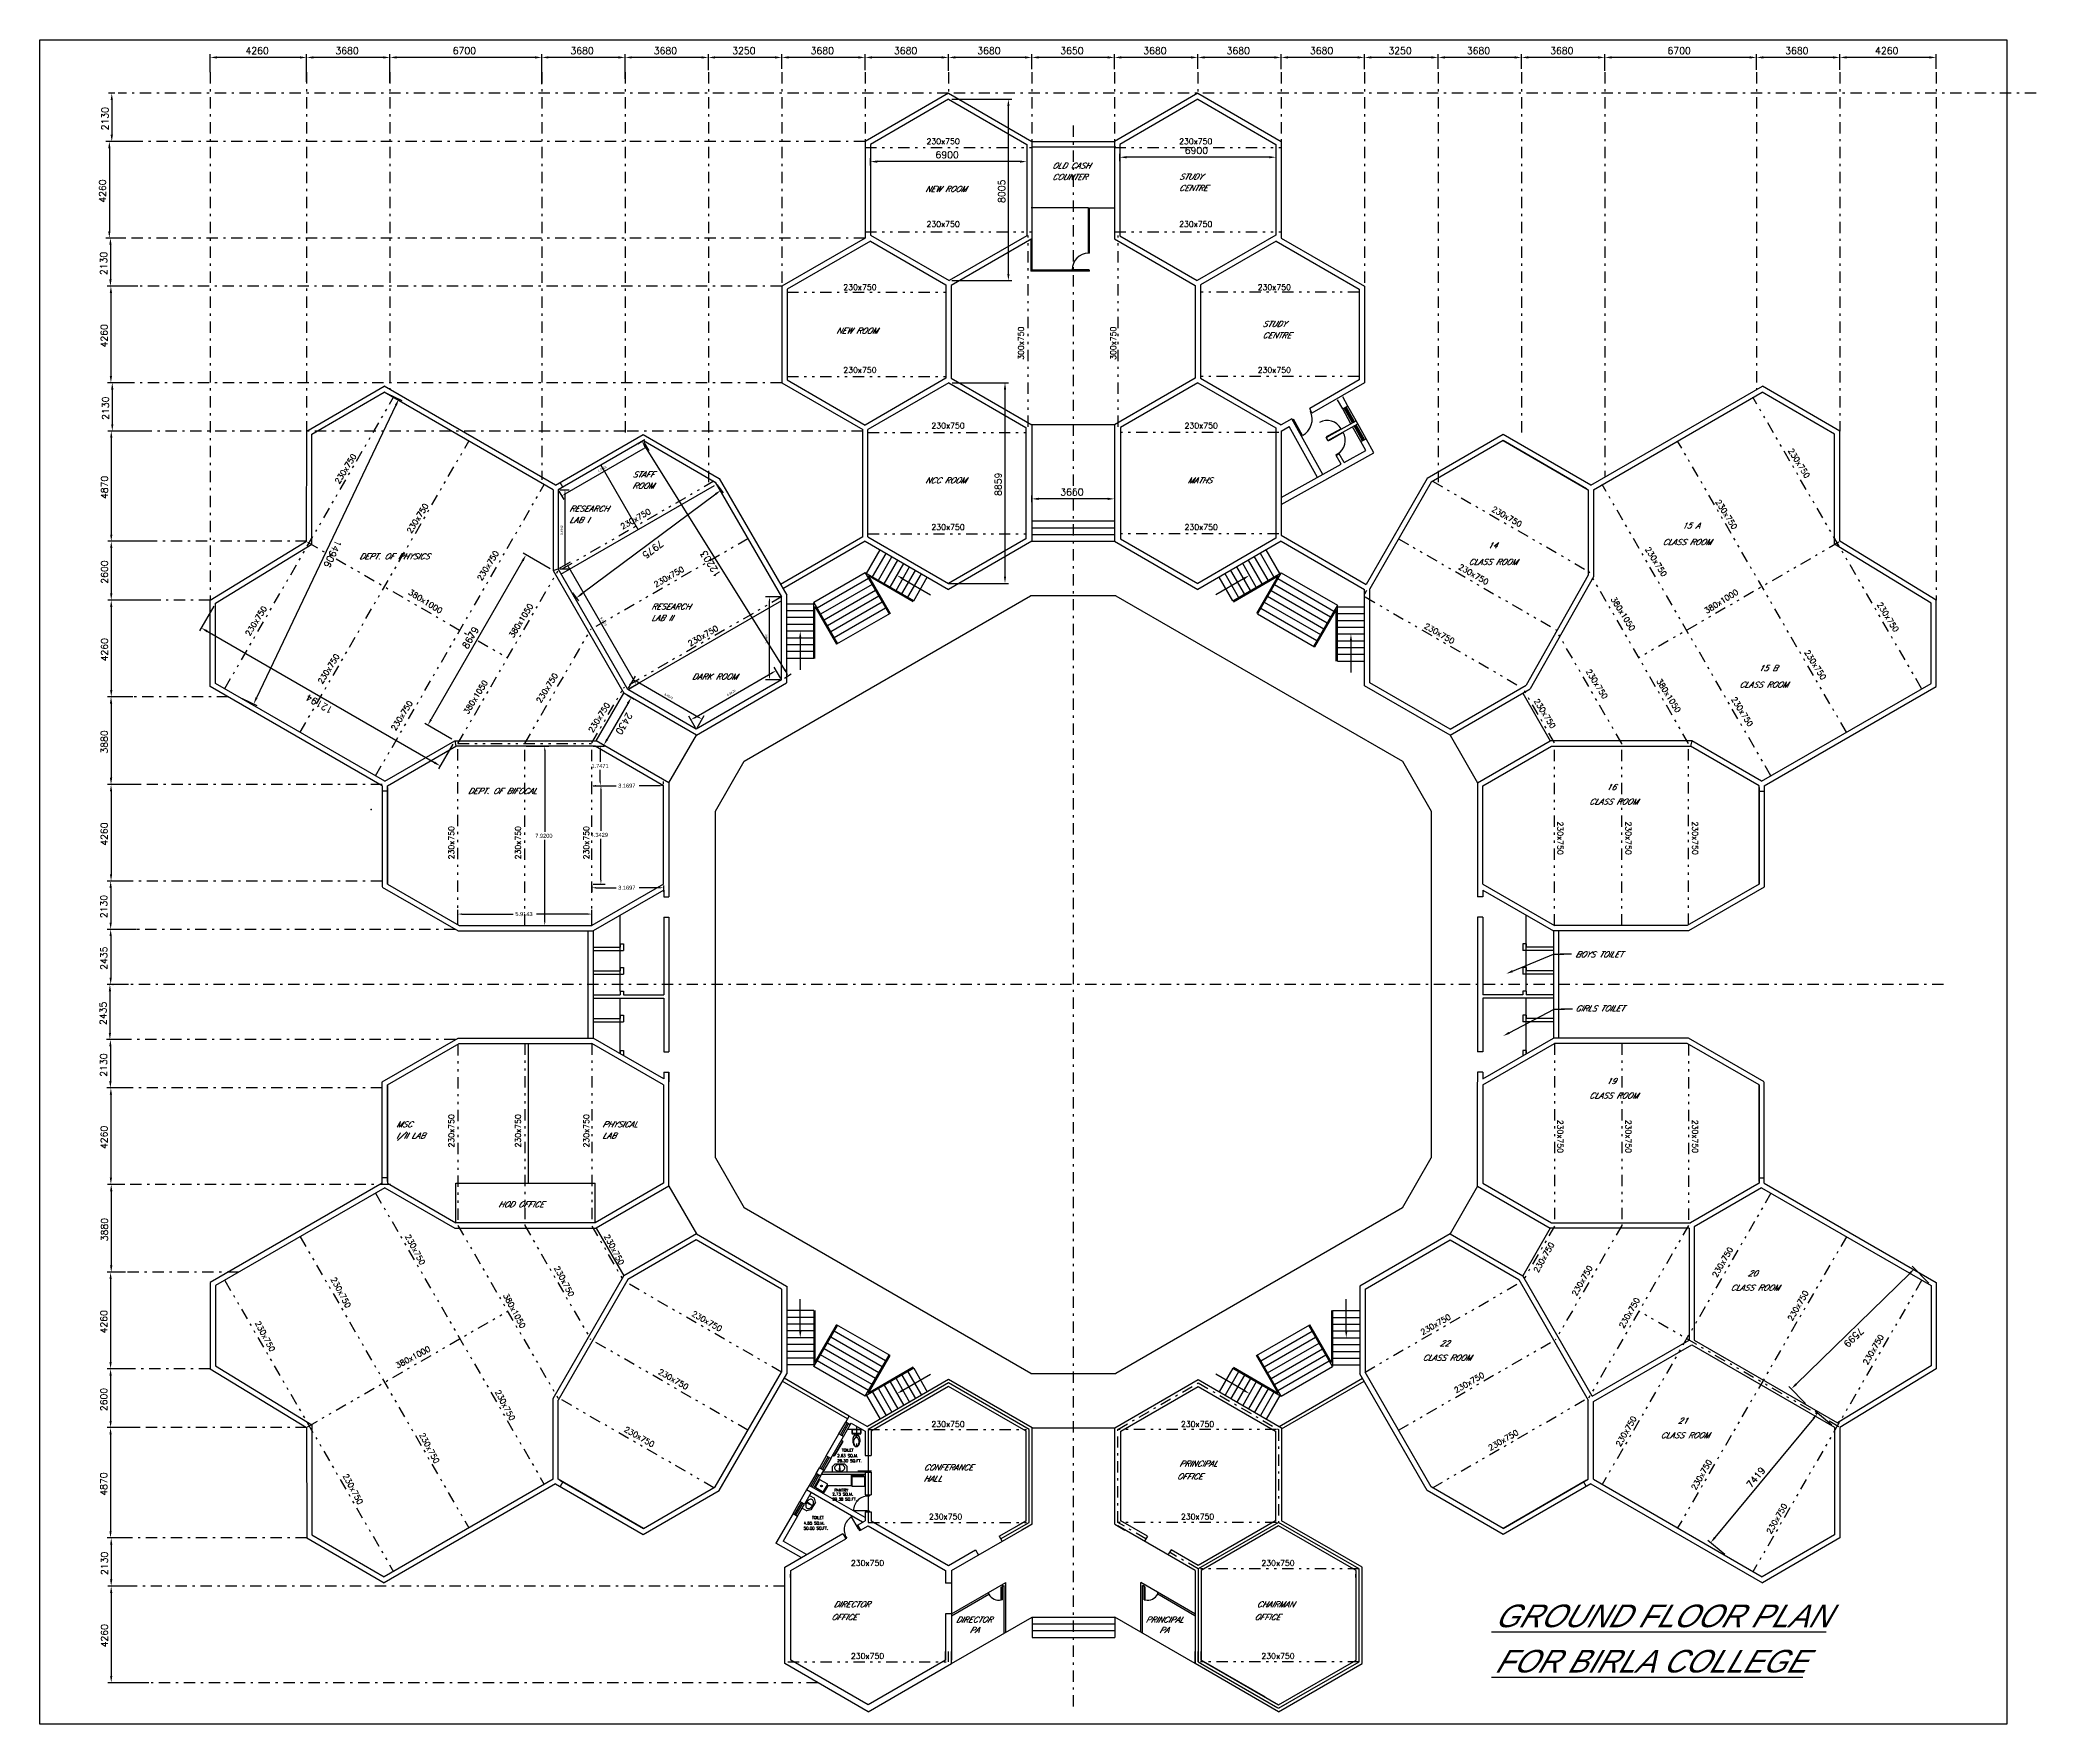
# Model space of a CAD drawing. Extents: x 8365 to 8547, y -347 to -272.
# Drawn here: x 8364.7 to 8452.9, y -346.6 to -272.2 of the extents above; entities that cross this region are included whole.
import ezdxf

# ---------------------------------------------------------------- set-up
doc = ezdxf.new("R2010")
doc.units = 0
doc.linetypes.add('DASHDOT', pattern=[1, 0.5, -0.25, 0, -0.25])
doc.linetypes.add('DIVIDE', pattern=[1.25, 0.5, -0.25, 0, -0.25, 0, -0.25])
doc.layers.get('0').update_dxf_attribs({"linetype": 'CONTINUOUS'})
doc.layers.get('DEFPOINTS').update_dxf_attribs({"linetype": 'CONTINUOUS'})
for name, color, linetype in [('1', 7, 'CONTINUOUS'), ('2', 7, 'CONTINUOUS'), ('26', 7, 'CONTINUOUS')]:
    doc.layers.add(name, color=color, linetype=linetype)
doc.styles.add('ROMANS', font='ROMANS')
doc.styles.add('TXT', font='TXT', dxfattribs={"height": 0.2})
doc.dimstyles.get("Standard").update_dxf_attribs({"dimtxt": 2.5, "dimasz": 2.5, "dimexe": 1.25, "dimexo": 0.625, "dimtad": 1, "dimcen": 2.5, "dimazin": 3, "dimtfac": 1, "dimtmove": 0, "dimatfit": 3})

# ---------------------------------------------------------------- blocks, each defined once
blk = doc.blocks.new('*X97')
at = {"layer": '1', "color": 7, "linetype": 'CONTINUOUS'}
blk.add_line((8402.82, -296.019), (8404.04, -296.724), dxfattribs=at)
blk.add_solid([(8402.795, -296.063), (8402.56, -295.869), (8402.845, -295.976)], dxfattribs=at)
blk = doc.blocks.new('*X98')
at = {"layer": '1', "color": 7, "linetype": 'CONTINUOUS'}
blk.add_line((8422.609, -298.756), (8422.609, -300.165), dxfattribs=at)
blk.add_solid([(8422.559, -298.756), (8422.609, -298.456), (8422.659, -298.756)], dxfattribs=at)
blk = doc.blocks.new('*X99')
at = {"layer": '1', "color": 7, "linetype": 'CONTINUOUS'}
blk.add_line((8417.869, -296.019), (8416.649, -296.724), dxfattribs=at)
blk.add_solid([(8417.844, -295.976), (8418.129, -295.869), (8417.894, -296.063)], dxfattribs=at)
blk = doc.blocks.new('*X100')
at = {"layer": '1', "color": 7, "linetype": 'CONTINUOUS'}
blk.add_line((8398.288, -298.636), (8398.288, -300.045), dxfattribs=at)
blk.add_solid([(8398.238, -298.636), (8398.288, -298.336), (8398.338, -298.636)], dxfattribs=at)
blk = doc.blocks.new('*X101')
at = {"layer": '1', "color": 7, "linetype": 'CONTINUOUS'}
blk.add_line((8402.82, -331.846), (8404.04, -331.142), dxfattribs=at)
blk.add_solid([(8402.845, -331.89), (8402.56, -331.996), (8402.795, -331.803)], dxfattribs=at)
blk = doc.blocks.new('*X102')
at = {"layer": '1', "color": 7, "linetype": 'CONTINUOUS'}
blk.add_line((8398.288, -329.23), (8398.288, -327.821), dxfattribs=at)
blk.add_solid([(8398.338, -329.23), (8398.288, -329.53), (8398.238, -329.23)], dxfattribs=at)
blk = doc.blocks.new('*X103')
at = {"layer": '1', "color": 7, "linetype": 'CONTINUOUS'}
blk.add_line((8417.869, -331.846), (8416.649, -331.142), dxfattribs=at)
blk.add_solid([(8417.894, -331.803), (8418.129, -331.996), (8417.844, -331.89)], dxfattribs=at)
blk = doc.blocks.new('*X104')
at = {"layer": '1', "color": 7, "linetype": 'CONTINUOUS'}
blk.add_line((8422.401, -329.23), (8422.401, -327.821), dxfattribs=at)
blk.add_solid([(8422.451, -329.23), (8422.401, -329.53), (8422.351, -329.23)], dxfattribs=at)
blk = doc.blocks.new('*D0')
at = {"layer": '1', "color": 0, "linetype": 'CONTINUOUS'}
for p, q in [((8372.229, -273.661), (8372.229, -272.854)), ((8376.189, -273.004), (8372.529, -273.004)), ((8376.489, -273.508), (8376.489, -272.854))]:
    blk.add_line(p, q, dxfattribs=at)
for points in [[(8372.529, -272.954), (8372.529, -273.054), (8372.229, -273.004)], [(8376.189, -272.954), (8376.189, -273.054), (8376.489, -273.004)]]:
    blk.add_solid(points, dxfattribs=at)
at = {"layer": 'DEFPOINTS', "color": 0, "linetype": 'CONTINUOUS'}
for p in [(8372.229, -273.004), (8372.229, -273.811), (8376.489, -273.658)]:
    blk.add_point(p, dxfattribs=at)
at = {"layer": '1', "color": 7, "linetype": 'CONTINUOUS', "style": 'ROMANS'}
blk.add_text('4260', height=0.3, dxfattribs=at).set_placement((8373.788, -272.854))
blk = doc.blocks.new('*D1')
at = {"layer": '1', "color": 0, "linetype": 'CONTINUOUS'}
for p, q in [((8376.489, -274.087), (8376.489, -272.854)), ((8379.869, -273.004), (8376.789, -273.004)), ((8380.169, -273.508), (8380.169, -272.854))]:
    blk.add_line(p, q, dxfattribs=at)
for points in [[(8376.789, -272.954), (8376.789, -273.054), (8376.489, -273.004)], [(8379.869, -272.954), (8379.869, -273.054), (8380.169, -273.004)]]:
    blk.add_solid(points, dxfattribs=at)
at = {"layer": 'DEFPOINTS', "color": 0, "linetype": 'CONTINUOUS'}
for p in [(8376.489, -273.004), (8380.169, -273.658), (8376.489, -274.237)]:
    blk.add_point(p, dxfattribs=at)
at = {"layer": '1', "color": 7, "linetype": 'CONTINUOUS', "style": 'ROMANS'}
blk.add_text('3680', height=0.3, dxfattribs=at).set_placement((8377.758, -272.854))
blk = doc.blocks.new('*D2')
at = {"layer": '1', "color": 0, "linetype": 'CONTINUOUS'}
for p, q in [((8380.169, -274.119), (8380.169, -272.854)), ((8386.569, -273.004), (8380.469, -273.004)), ((8386.869, -273.508), (8386.869, -272.854))]:
    blk.add_line(p, q, dxfattribs=at)
for points in [[(8380.469, -272.954), (8380.469, -273.054), (8380.169, -273.004)], [(8386.569, -272.954), (8386.569, -273.054), (8386.869, -273.004)]]:
    blk.add_solid(points, dxfattribs=at)
at = {"layer": 'DEFPOINTS', "color": 0, "linetype": 'CONTINUOUS'}
for p in [(8380.169, -273.004), (8386.869, -273.658), (8380.169, -274.269)]:
    blk.add_point(p, dxfattribs=at)
at = {"layer": '1', "color": 7, "linetype": 'CONTINUOUS', "style": 'ROMANS'}
blk.add_text('6700', height=0.3, dxfattribs=at).set_placement((8382.941, -272.854))
blk = doc.blocks.new('*D3')
at = {"layer": '1', "color": 0, "linetype": 'CONTINUOUS'}
for p, q in [((8386.869, -274.185), (8386.869, -272.854)), ((8390.249, -273.004), (8387.169, -273.004)), ((8390.549, -273.508), (8390.549, -272.854))]:
    blk.add_line(p, q, dxfattribs=at)
for points in [[(8387.169, -272.954), (8387.169, -273.054), (8386.869, -273.004)], [(8390.249, -272.954), (8390.249, -273.054), (8390.549, -273.004)]]:
    blk.add_solid(points, dxfattribs=at)
at = {"layer": 'DEFPOINTS', "color": 0, "linetype": 'CONTINUOUS'}
for p in [(8386.869, -273.004), (8390.549, -273.658), (8386.869, -274.335)]:
    blk.add_point(p, dxfattribs=at)
at = {"layer": '1', "color": 7, "linetype": 'CONTINUOUS', "style": 'ROMANS'}
blk.add_text('3680', height=0.3, dxfattribs=at).set_placement((8388.138, -272.854))
blk = doc.blocks.new('*D4')
at = {"layer": '1', "color": 0, "linetype": 'CONTINUOUS'}
for p, q in [((8390.549, -273.956), (8390.549, -272.854)), ((8393.929, -273.004), (8390.849, -273.004)), ((8394.229, -273.508), (8394.229, -272.854))]:
    blk.add_line(p, q, dxfattribs=at)
for points in [[(8390.849, -272.954), (8390.849, -273.054), (8390.549, -273.004)], [(8393.929, -272.954), (8393.929, -273.054), (8394.229, -273.004)]]:
    blk.add_solid(points, dxfattribs=at)
at = {"layer": 'DEFPOINTS', "color": 0, "linetype": 'CONTINUOUS'}
for p in [(8390.549, -273.004), (8390.549, -274.106), (8394.229, -273.658)]:
    blk.add_point(p, dxfattribs=at)
at = {"layer": '1', "color": 7, "linetype": 'CONTINUOUS', "style": 'ROMANS'}
blk.add_text('3680', height=0.3, dxfattribs=at).set_placement((8391.818, -272.854))
blk = doc.blocks.new('*D5')
at = {"layer": '1', "color": 0, "linetype": 'CONTINUOUS'}
for p, q in [((8394.229, -273.563), (8394.229, -272.854)), ((8397.179, -273.004), (8394.529, -273.004)), ((8397.479, -273.508), (8397.479, -272.854))]:
    blk.add_line(p, q, dxfattribs=at)
for points in [[(8394.529, -272.954), (8394.529, -273.054), (8394.229, -273.004)], [(8397.179, -272.954), (8397.179, -273.054), (8397.479, -273.004)]]:
    blk.add_solid(points, dxfattribs=at)
at = {"layer": 'DEFPOINTS', "color": 0, "linetype": 'CONTINUOUS'}
for p in [(8394.229, -273.004), (8394.229, -273.713), (8397.479, -273.658)]:
    blk.add_point(p, dxfattribs=at)
at = {"layer": '1', "color": 7, "linetype": 'CONTINUOUS', "style": 'ROMANS'}
blk.add_text('3250', height=0.3, dxfattribs=at).set_placement((8395.283, -272.854))
blk = doc.blocks.new('*D6')
at = {"layer": '1', "color": 0, "linetype": 'CONTINUOUS'}
for p, q in [((8397.479, -273.508), (8397.479, -272.854)), ((8400.859, -273.004), (8397.779, -273.004)), ((8401.159, -273.508), (8401.159, -272.854))]:
    blk.add_line(p, q, dxfattribs=at)
for points in [[(8397.779, -272.954), (8397.779, -273.054), (8397.479, -273.004)], [(8400.859, -272.954), (8400.859, -273.054), (8401.159, -273.004)]]:
    blk.add_solid(points, dxfattribs=at)
at = {"layer": 'DEFPOINTS', "color": 0, "linetype": 'CONTINUOUS'}
for p in [(8397.479, -273.004), (8397.479, -273.658), (8401.159, -273.658)]:
    blk.add_point(p, dxfattribs=at)
at = {"layer": '1', "color": 7, "linetype": 'CONTINUOUS', "style": 'ROMANS'}
blk.add_text('3680', height=0.3, dxfattribs=at).set_placement((8398.748, -272.854))
blk = doc.blocks.new('*D7')
at = {"layer": '1', "color": 0, "linetype": 'CONTINUOUS'}
for p, q in [((8401.159, -273.563), (8401.159, -272.854)), ((8404.539, -273.004), (8401.459, -273.004)), ((8404.839, -273.508), (8404.839, -272.854))]:
    blk.add_line(p, q, dxfattribs=at)
for points in [[(8401.459, -272.954), (8401.459, -273.054), (8401.159, -273.004)], [(8404.539, -272.954), (8404.539, -273.054), (8404.839, -273.004)]]:
    blk.add_solid(points, dxfattribs=at)
at = {"layer": 'DEFPOINTS', "color": 0, "linetype": 'CONTINUOUS'}
for p in [(8401.159, -273.004), (8401.159, -273.713), (8404.839, -273.658)]:
    blk.add_point(p, dxfattribs=at)
at = {"layer": '1', "color": 7, "linetype": 'CONTINUOUS', "style": 'ROMANS'}
blk.add_text('3680', height=0.3, dxfattribs=at).set_placement((8402.428, -272.854))
blk = doc.blocks.new('*D8')
at = {"layer": '1', "color": 0, "linetype": 'CONTINUOUS'}
for p, q in [((8404.839, -273.596), (8404.839, -272.854)), ((8408.219, -273.004), (8405.139, -273.004)), ((8408.519, -273.508), (8408.519, -272.854))]:
    blk.add_line(p, q, dxfattribs=at)
for points in [[(8405.139, -272.954), (8405.139, -273.054), (8404.839, -273.004)], [(8408.219, -272.954), (8408.219, -273.054), (8408.519, -273.004)]]:
    blk.add_solid(points, dxfattribs=at)
at = {"layer": 'DEFPOINTS', "color": 0, "linetype": 'CONTINUOUS'}
for p in [(8404.839, -273.004), (8404.839, -273.746), (8408.519, -273.658)]:
    blk.add_point(p, dxfattribs=at)
at = {"layer": '1', "color": 7, "linetype": 'CONTINUOUS', "style": 'ROMANS'}
blk.add_text('3680', height=0.3, dxfattribs=at).set_placement((8406.108, -272.854))
blk = doc.blocks.new('*D9')
at = {"layer": '1', "color": 0, "linetype": 'CONTINUOUS'}
for p, q in [((8408.519, -273.53), (8408.519, -272.854)), ((8411.869, -273.004), (8408.819, -273.004)), ((8412.169, -273.508), (8412.169, -272.854))]:
    blk.add_line(p, q, dxfattribs=at)
for points in [[(8408.819, -272.954), (8408.819, -273.054), (8408.519, -273.004)], [(8411.869, -272.954), (8411.869, -273.054), (8412.169, -273.004)]]:
    blk.add_solid(points, dxfattribs=at)
at = {"layer": 'DEFPOINTS', "color": 0, "linetype": 'CONTINUOUS'}
for p in [(8408.519, -273.004), (8408.519, -273.68), (8412.169, -273.658)]:
    blk.add_point(p, dxfattribs=at)
at = {"layer": '1', "color": 7, "linetype": 'CONTINUOUS', "style": 'ROMANS'}
blk.add_text('3650', height=0.3, dxfattribs=at).set_placement((8409.773, -272.854))
blk = doc.blocks.new('*D10')
at = {"layer": '1', "color": 0, "linetype": 'CONTINUOUS'}
for p, q in [((8412.169, -273.516), (8412.169, -272.854)), ((8415.549, -273.004), (8412.469, -273.004)), ((8415.849, -273.508), (8415.849, -272.854))]:
    blk.add_line(p, q, dxfattribs=at)
for points in [[(8412.469, -272.954), (8412.469, -273.054), (8412.169, -273.004)], [(8415.549, -272.954), (8415.549, -273.054), (8415.849, -273.004)]]:
    blk.add_solid(points, dxfattribs=at)
at = {"layer": 'DEFPOINTS', "color": 0, "linetype": 'CONTINUOUS'}
for p in [(8412.169, -273.004), (8412.169, -273.666), (8415.849, -273.658)]:
    blk.add_point(p, dxfattribs=at)
at = {"layer": '1', "color": 7, "linetype": 'CONTINUOUS', "style": 'ROMANS'}
blk.add_text('3680', height=0.3, dxfattribs=at).set_placement((8413.438, -272.854))
blk = doc.blocks.new('*D11')
at = {"layer": '1', "color": 0, "linetype": 'CONTINUOUS'}
for p, q in [((8415.849, -273.508), (8415.849, -272.854)), ((8419.229, -273.004), (8416.149, -273.004)), ((8419.529, -273.508), (8419.529, -272.854))]:
    blk.add_line(p, q, dxfattribs=at)
for points in [[(8416.149, -272.954), (8416.149, -273.054), (8415.849, -273.004)], [(8419.229, -272.954), (8419.229, -273.054), (8419.529, -273.004)]]:
    blk.add_solid(points, dxfattribs=at)
at = {"layer": 'DEFPOINTS', "color": 0, "linetype": 'CONTINUOUS'}
for p in [(8415.849, -273.004), (8415.849, -273.658), (8419.529, -273.658)]:
    blk.add_point(p, dxfattribs=at)
at = {"layer": '1', "color": 7, "linetype": 'CONTINUOUS', "style": 'ROMANS'}
blk.add_text('3680', height=0.3, dxfattribs=at).set_placement((8417.118, -272.854))
blk = doc.blocks.new('*D12')
at = {"layer": '1', "color": 0, "linetype": 'CONTINUOUS'}
for p, q in [((8419.529, -273.526), (8419.529, -272.854)), ((8422.909, -273.004), (8419.829, -273.004)), ((8423.209, -273.508), (8423.209, -272.854))]:
    blk.add_line(p, q, dxfattribs=at)
for points in [[(8419.829, -272.954), (8419.829, -273.054), (8419.529, -273.004)], [(8422.909, -272.954), (8422.909, -273.054), (8423.209, -273.004)]]:
    blk.add_solid(points, dxfattribs=at)
at = {"layer": 'DEFPOINTS', "color": 0, "linetype": 'CONTINUOUS'}
for p in [(8419.529, -273.004), (8419.529, -273.676), (8423.209, -273.658)]:
    blk.add_point(p, dxfattribs=at)
at = {"layer": '1', "color": 7, "linetype": 'CONTINUOUS', "style": 'ROMANS'}
blk.add_text('3680', height=0.3, dxfattribs=at).set_placement((8420.798, -272.854))
blk = doc.blocks.new('*D13')
at = {"layer": '1', "color": 0, "linetype": 'CONTINUOUS'}
for p, q in [((8423.209, -273.526), (8423.209, -272.854)), ((8426.159, -273.004), (8423.509, -273.004)), ((8426.459, -273.508), (8426.459, -272.854))]:
    blk.add_line(p, q, dxfattribs=at)
for points in [[(8423.509, -272.954), (8423.509, -273.054), (8423.209, -273.004)], [(8426.159, -272.954), (8426.159, -273.054), (8426.459, -273.004)]]:
    blk.add_solid(points, dxfattribs=at)
at = {"layer": 'DEFPOINTS', "color": 0, "linetype": 'CONTINUOUS'}
for p in [(8423.209, -273.004), (8423.209, -273.676), (8426.459, -273.658)]:
    blk.add_point(p, dxfattribs=at)
at = {"layer": '1', "color": 7, "linetype": 'CONTINUOUS', "style": 'ROMANS'}
blk.add_text('3250', height=0.3, dxfattribs=at).set_placement((8424.263, -272.854))
blk = doc.blocks.new('*D14')
at = {"layer": '1', "color": 0, "linetype": 'CONTINUOUS'}
for p, q in [((8426.459, -273.508), (8426.459, -272.854)), ((8429.839, -273.004), (8426.759, -273.004)), ((8430.139, -273.508), (8430.139, -272.854))]:
    blk.add_line(p, q, dxfattribs=at)
for points in [[(8426.759, -272.954), (8426.759, -273.054), (8426.459, -273.004)], [(8429.839, -272.954), (8429.839, -273.054), (8430.139, -273.004)]]:
    blk.add_solid(points, dxfattribs=at)
at = {"layer": 'DEFPOINTS', "color": 0, "linetype": 'CONTINUOUS'}
for p in [(8426.459, -273.004), (8426.459, -273.658), (8430.139, -273.658)]:
    blk.add_point(p, dxfattribs=at)
at = {"layer": '1', "color": 7, "linetype": 'CONTINUOUS', "style": 'ROMANS'}
blk.add_text('3680', height=0.3, dxfattribs=at).set_placement((8427.728, -272.854))
blk = doc.blocks.new('*D15')
at = {"layer": '1', "color": 0, "linetype": 'CONTINUOUS'}
for p, q in [((8430.139, -273.508), (8430.139, -272.854)), ((8433.519, -273.004), (8430.439, -273.004)), ((8433.819, -273.508), (8433.819, -272.854))]:
    blk.add_line(p, q, dxfattribs=at)
for points in [[(8430.439, -272.954), (8430.439, -273.054), (8430.139, -273.004)], [(8433.519, -272.954), (8433.519, -273.054), (8433.819, -273.004)]]:
    blk.add_solid(points, dxfattribs=at)
at = {"layer": 'DEFPOINTS', "color": 0, "linetype": 'CONTINUOUS'}
for p in [(8430.139, -273.004), (8430.139, -273.658), (8433.819, -273.658)]:
    blk.add_point(p, dxfattribs=at)
at = {"layer": '1', "color": 7, "linetype": 'CONTINUOUS', "style": 'ROMANS'}
blk.add_text('3680', height=0.3, dxfattribs=at).set_placement((8431.408, -272.854))
blk = doc.blocks.new('*D16')
at = {"layer": '1', "color": 0, "linetype": 'CONTINUOUS'}
for p, q in [((8433.819, -273.592), (8433.819, -272.854)), ((8440.219, -273.004), (8434.119, -273.004)), ((8440.519, -273.508), (8440.519, -272.854))]:
    blk.add_line(p, q, dxfattribs=at)
for points in [[(8434.119, -272.954), (8434.119, -273.054), (8433.819, -273.004)], [(8440.219, -272.954), (8440.219, -273.054), (8440.519, -273.004)]]:
    blk.add_solid(points, dxfattribs=at)
at = {"layer": 'DEFPOINTS', "color": 0, "linetype": 'CONTINUOUS'}
for p in [(8433.819, -273.004), (8433.819, -273.742), (8440.519, -273.658)]:
    blk.add_point(p, dxfattribs=at)
at = {"layer": '1', "color": 7, "linetype": 'CONTINUOUS', "style": 'ROMANS'}
blk.add_text('6700', height=0.3, dxfattribs=at).set_placement((8436.591, -272.854))
blk = doc.blocks.new('*D17')
at = {"layer": '1', "color": 0, "linetype": 'CONTINUOUS'}
for p, q in [((8440.519, -273.552), (8440.519, -272.854)), ((8443.899, -273.004), (8440.819, -273.004)), ((8444.199, -273.508), (8444.199, -272.854))]:
    blk.add_line(p, q, dxfattribs=at)
for points in [[(8440.819, -272.954), (8440.819, -273.054), (8440.519, -273.004)], [(8443.899, -272.954), (8443.899, -273.054), (8444.199, -273.004)]]:
    blk.add_solid(points, dxfattribs=at)
at = {"layer": 'DEFPOINTS', "color": 0, "linetype": 'CONTINUOUS'}
for p in [(8440.519, -273.004), (8440.519, -273.702), (8444.199, -273.658)]:
    blk.add_point(p, dxfattribs=at)
at = {"layer": '1', "color": 7, "linetype": 'CONTINUOUS', "style": 'ROMANS'}
blk.add_text('3680', height=0.3, dxfattribs=at).set_placement((8441.788, -272.854))
blk = doc.blocks.new('*D18')
at = {"layer": '1', "color": 0, "linetype": 'CONTINUOUS'}
for p, q in [((8444.199, -273.552), (8444.199, -272.854)), ((8448.159, -273.004), (8444.499, -273.004)), ((8448.459, -273.508), (8448.459, -272.854))]:
    blk.add_line(p, q, dxfattribs=at)
for points in [[(8444.499, -272.954), (8444.499, -273.054), (8444.199, -273.004)], [(8448.159, -272.954), (8448.159, -273.054), (8448.459, -273.004)]]:
    blk.add_solid(points, dxfattribs=at)
at = {"layer": 'DEFPOINTS', "color": 0, "linetype": 'CONTINUOUS'}
for p in [(8444.199, -273.004), (8444.199, -273.702), (8448.459, -273.658)]:
    blk.add_point(p, dxfattribs=at)
at = {"layer": '1', "color": 7, "linetype": 'CONTINUOUS', "style": 'ROMANS'}
blk.add_text('4260', height=0.3, dxfattribs=at).set_placement((8445.758, -272.854))
blk = doc.blocks.new('*D19')
at = {"layer": '1', "color": 0, "linetype": 'CONTINUOUS'}
for p, q in [((8368.01, -340.498), (8367.707, -340.498)), ((8367.857, -340.798), (8367.857, -344.458)), ((8369.525, -344.758), (8367.707, -344.758))]:
    blk.add_line(p, q, dxfattribs=at)
for points in [[(8367.807, -340.798), (8367.907, -340.798), (8367.857, -340.498)], [(8367.807, -344.458), (8367.907, -344.458), (8367.857, -344.758)]]:
    blk.add_solid(points, dxfattribs=at)
at = {"layer": 'DEFPOINTS', "color": 0, "linetype": 'CONTINUOUS'}
for p in [(8368.16, -340.498), (8367.857, -344.758), (8369.675, -344.758)]:
    blk.add_point(p, dxfattribs=at)
at = {"layer": '1', "color": 7, "linetype": 'CONTINUOUS', "style": 'ROMANS'}
blk.add_text('4260', height=0.3, rotation=90, dxfattribs=at).set_placement((8367.707, -343.199))
blk = doc.blocks.new('*D20')
at = {"layer": '1', "color": 0, "linetype": 'CONTINUOUS'}
for p, q in [((8368.01, -338.368), (8367.707, -338.368)), ((8367.857, -338.668), (8367.857, -340.198)), ((8368.948, -340.498), (8367.707, -340.498))]:
    blk.add_line(p, q, dxfattribs=at)
for points in [[(8367.807, -338.668), (8367.907, -338.668), (8367.857, -338.368)], [(8367.807, -340.198), (8367.907, -340.198), (8367.857, -340.498)]]:
    blk.add_solid(points, dxfattribs=at)
at = {"layer": 'DEFPOINTS', "color": 0, "linetype": 'CONTINUOUS'}
for p in [(8368.16, -338.368), (8367.857, -340.498), (8369.098, -340.498)]:
    blk.add_point(p, dxfattribs=at)
at = {"layer": '1', "color": 7, "linetype": 'CONTINUOUS', "style": 'ROMANS'}
blk.add_text('2130', height=0.3, rotation=90, dxfattribs=at).set_placement((8367.707, -340.004))
blk = doc.blocks.new('*D21')
at = {"layer": '1', "color": 0, "linetype": 'CONTINUOUS'}
for p, q in [((8368.01, -333.498), (8367.677, -333.498)), ((8367.827, -333.798), (8367.827, -338.068)), ((8368.705, -338.368), (8367.677, -338.368))]:
    blk.add_line(p, q, dxfattribs=at)
for points in [[(8367.777, -333.798), (8367.877, -333.798), (8367.827, -333.498)], [(8367.777, -338.068), (8367.877, -338.068), (8367.827, -338.368)]]:
    blk.add_solid(points, dxfattribs=at)
at = {"layer": 'DEFPOINTS', "color": 0, "linetype": 'CONTINUOUS'}
for p in [(8368.16, -333.498), (8367.827, -338.368), (8368.855, -338.368)]:
    blk.add_point(p, dxfattribs=at)
at = {"layer": '1', "color": 7, "linetype": 'CONTINUOUS', "style": 'ROMANS'}
blk.add_text('4870', height=0.3, rotation=90, dxfattribs=at).set_placement((8367.677, -336.504))
blk = doc.blocks.new('*D22')
at = {"layer": '1', "color": 0, "linetype": 'CONTINUOUS'}
for p, q in [((8368.01, -330.898), (8367.68, -330.898)), ((8367.83, -331.198), (8367.83, -333.198)), ((8369.037, -333.498), (8367.68, -333.498))]:
    blk.add_line(p, q, dxfattribs=at)
for points in [[(8367.78, -331.198), (8367.88, -331.198), (8367.83, -330.898)], [(8367.78, -333.198), (8367.88, -333.198), (8367.83, -333.498)]]:
    blk.add_solid(points, dxfattribs=at)
at = {"layer": 'DEFPOINTS', "color": 0, "linetype": 'CONTINUOUS'}
for p in [(8368.16, -330.898), (8367.83, -333.498), (8369.187, -333.498)]:
    blk.add_point(p, dxfattribs=at)
at = {"layer": '1', "color": 7, "linetype": 'CONTINUOUS', "style": 'ROMANS'}
blk.add_text('2600', height=0.3, rotation=90, dxfattribs=at).set_placement((8367.68, -332.769))
blk = doc.blocks.new('*D23')
at = {"layer": '1', "color": 0, "linetype": 'CONTINUOUS'}
for p, q in [((8368.01, -326.638), (8367.68, -326.638)), ((8367.83, -326.938), (8367.83, -330.598)), ((8368.549, -330.898), (8367.68, -330.898))]:
    blk.add_line(p, q, dxfattribs=at)
for points in [[(8367.78, -326.938), (8367.88, -326.938), (8367.83, -326.638)], [(8367.78, -330.598), (8367.88, -330.598), (8367.83, -330.898)]]:
    blk.add_solid(points, dxfattribs=at)
at = {"layer": 'DEFPOINTS', "color": 0, "linetype": 'CONTINUOUS'}
for p in [(8368.16, -326.638), (8367.83, -330.898), (8368.699, -330.898)]:
    blk.add_point(p, dxfattribs=at)
at = {"layer": '1', "color": 7, "linetype": 'CONTINUOUS', "style": 'ROMANS'}
blk.add_text('4260', height=0.3, rotation=90, dxfattribs=at).set_placement((8367.68, -329.339))
blk = doc.blocks.new('*D24')
at = {"layer": '1', "color": 0, "linetype": 'CONTINUOUS'}
for p, q in [((8368.01, -322.758), (8367.707, -322.758)), ((8367.857, -323.058), (8367.857, -326.338)), ((8368.495, -326.638), (8367.707, -326.638))]:
    blk.add_line(p, q, dxfattribs=at)
for points in [[(8367.807, -323.058), (8367.907, -323.058), (8367.857, -322.758)], [(8367.807, -326.338), (8367.907, -326.338), (8367.857, -326.638)]]:
    blk.add_solid(points, dxfattribs=at)
at = {"layer": 'DEFPOINTS', "color": 0, "linetype": 'CONTINUOUS'}
for p in [(8368.16, -322.758), (8367.857, -326.638), (8368.645, -326.638)]:
    blk.add_point(p, dxfattribs=at)
at = {"layer": '1', "color": 7, "linetype": 'CONTINUOUS', "style": 'ROMANS'}
blk.add_text('3880', height=0.3, rotation=90, dxfattribs=at).set_placement((8367.707, -325.269))
blk = doc.blocks.new('*D25')
at = {"layer": '1', "color": 0, "linetype": 'CONTINUOUS'}
for p, q in [((8368.01, -318.498), (8367.693, -318.498)), ((8367.843, -318.798), (8367.843, -322.458)), ((8368.456, -322.758), (8367.693, -322.758))]:
    blk.add_line(p, q, dxfattribs=at)
for points in [[(8367.793, -318.798), (8367.893, -318.798), (8367.843, -318.498)], [(8367.793, -322.458), (8367.893, -322.458), (8367.843, -322.758)]]:
    blk.add_solid(points, dxfattribs=at)
at = {"layer": 'DEFPOINTS', "color": 0, "linetype": 'CONTINUOUS'}
for p in [(8368.16, -318.498), (8367.843, -322.758), (8368.606, -322.758)]:
    blk.add_point(p, dxfattribs=at)
at = {"layer": '1', "color": 7, "linetype": 'CONTINUOUS', "style": 'ROMANS'}
blk.add_text('4260', height=0.3, rotation=90, dxfattribs=at).set_placement((8367.693, -321.199))
blk = doc.blocks.new('*D26')
at = {"layer": '1', "color": 0, "linetype": 'CONTINUOUS'}
for p, q in [((8368.01, -316.368), (8367.671, -316.368)), ((8367.821, -316.668), (8367.821, -318.198)), ((8368.412, -318.498), (8367.671, -318.498))]:
    blk.add_line(p, q, dxfattribs=at)
for points in [[(8367.771, -316.668), (8367.871, -316.668), (8367.821, -316.368)], [(8367.771, -318.198), (8367.871, -318.198), (8367.821, -318.498)]]:
    blk.add_solid(points, dxfattribs=at)
at = {"layer": 'DEFPOINTS', "color": 0, "linetype": 'CONTINUOUS'}
for p in [(8368.16, -316.368), (8367.821, -318.498), (8368.562, -318.498)]:
    blk.add_point(p, dxfattribs=at)
at = {"layer": '1', "color": 7, "linetype": 'CONTINUOUS', "style": 'ROMANS'}
blk.add_text('2130', height=0.3, rotation=90, dxfattribs=at).set_placement((8367.671, -318.004))
blk = doc.blocks.new('*D27')
at = {"layer": '1', "color": 0, "linetype": 'CONTINUOUS'}
for p, q in [((8367.799, -314.233), (8367.799, -316.068)), ((8367.935, -313.933), (8367.949, -313.933)), ((8368.742, -316.368), (8367.649, -316.368))]:
    blk.add_line(p, q, dxfattribs=at)
for points in [[(8367.749, -314.233), (8367.849, -314.233), (8367.799, -313.933)], [(8367.749, -316.068), (8367.849, -316.068), (8367.799, -316.368)]]:
    blk.add_solid(points, dxfattribs=at)
at = {"layer": 'DEFPOINTS', "color": 0, "linetype": 'CONTINUOUS'}
for p in [(8367.785, -313.933), (8367.799, -316.368), (8368.892, -316.368)]:
    blk.add_point(p, dxfattribs=at)
at = {"layer": '1', "color": 7, "linetype": 'CONTINUOUS', "style": 'ROMANS'}
blk.add_text('2435', height=0.3, rotation=90, dxfattribs=at).set_placement((8367.649, -315.722))
blk = doc.blocks.new('*D28')
at = {"layer": '1', "color": 0, "linetype": 'CONTINUOUS'}
for p, q in [((8368.01, -311.498), (8367.683, -311.498)), ((8367.833, -311.798), (8367.833, -313.633)), ((8368.623, -313.933), (8367.683, -313.933))]:
    blk.add_line(p, q, dxfattribs=at)
for points in [[(8367.783, -311.798), (8367.883, -311.798), (8367.833, -311.498)], [(8367.783, -313.633), (8367.883, -313.633), (8367.833, -313.933)]]:
    blk.add_solid(points, dxfattribs=at)
at = {"layer": 'DEFPOINTS', "color": 0, "linetype": 'CONTINUOUS'}
for p in [(8368.16, -311.498), (8367.833, -313.933), (8368.773, -313.933)]:
    blk.add_point(p, dxfattribs=at)
at = {"layer": '1', "color": 7, "linetype": 'CONTINUOUS', "style": 'ROMANS'}
blk.add_text('2435', height=0.3, rotation=90, dxfattribs=at).set_placement((8367.683, -313.287))
blk = doc.blocks.new('*D29')
at = {"layer": '1', "color": 0, "linetype": 'CONTINUOUS'}
for p, q in [((8368.01, -309.368), (8367.683, -309.368)), ((8367.833, -309.668), (8367.833, -311.198)), ((8368.973, -311.498), (8367.683, -311.498))]:
    blk.add_line(p, q, dxfattribs=at)
for points in [[(8367.783, -309.668), (8367.883, -309.668), (8367.833, -309.368)], [(8367.783, -311.198), (8367.883, -311.198), (8367.833, -311.498)]]:
    blk.add_solid(points, dxfattribs=at)
at = {"layer": 'DEFPOINTS', "color": 0, "linetype": 'CONTINUOUS'}
for p in [(8368.16, -309.368), (8367.833, -311.498), (8369.123, -311.498)]:
    blk.add_point(p, dxfattribs=at)
at = {"layer": '1', "color": 7, "linetype": 'CONTINUOUS', "style": 'ROMANS'}
blk.add_text('2130', height=0.3, rotation=90, dxfattribs=at).set_placement((8367.683, -311.004))
blk = doc.blocks.new('*D30')
at = {"layer": '1', "color": 0, "linetype": 'CONTINUOUS'}
for p, q in [((8368.01, -305.108), (8367.7, -305.108)), ((8367.85, -305.408), (8367.85, -309.068)), ((8368.713, -309.368), (8367.7, -309.368))]:
    blk.add_line(p, q, dxfattribs=at)
for points in [[(8367.8, -305.408), (8367.9, -305.408), (8367.85, -305.108)], [(8367.8, -309.068), (8367.9, -309.068), (8367.85, -309.368)]]:
    blk.add_solid(points, dxfattribs=at)
at = {"layer": 'DEFPOINTS', "color": 0, "linetype": 'CONTINUOUS'}
for p in [(8368.16, -305.108), (8367.85, -309.368), (8368.863, -309.368)]:
    blk.add_point(p, dxfattribs=at)
at = {"layer": '1', "color": 7, "linetype": 'CONTINUOUS', "style": 'ROMANS'}
blk.add_text('4260', height=0.3, rotation=90, dxfattribs=at).set_placement((8367.7, -307.809))
blk = doc.blocks.new('*D31')
at = {"layer": '1', "color": 0, "linetype": 'CONTINUOUS'}
for p, q in [((8368.01, -301.228), (8367.7, -301.228)), ((8367.85, -301.528), (8367.85, -304.808)), ((8369.069, -305.108), (8367.7, -305.108))]:
    blk.add_line(p, q, dxfattribs=at)
for points in [[(8367.8, -301.528), (8367.9, -301.528), (8367.85, -301.228)], [(8367.8, -304.808), (8367.9, -304.808), (8367.85, -305.108)]]:
    blk.add_solid(points, dxfattribs=at)
at = {"layer": 'DEFPOINTS', "color": 0, "linetype": 'CONTINUOUS'}
for p in [(8368.16, -301.228), (8367.85, -305.108), (8369.219, -305.108)]:
    blk.add_point(p, dxfattribs=at)
at = {"layer": '1', "color": 7, "linetype": 'CONTINUOUS', "style": 'ROMANS'}
blk.add_text('3880', height=0.3, rotation=90, dxfattribs=at).set_placement((8367.7, -303.739))
blk = doc.blocks.new('*D32')
at = {"layer": '1', "color": 0, "linetype": 'CONTINUOUS'}
for p, q in [((8370.045, -296.968), (8367.709, -296.968)), ((8367.859, -297.268), (8367.859, -300.928)), ((8368.814, -301.228), (8367.709, -301.228))]:
    blk.add_line(p, q, dxfattribs=at)
for points in [[(8367.809, -297.268), (8367.909, -297.268), (8367.859, -296.968)], [(8367.809, -300.928), (8367.909, -300.928), (8367.859, -301.228)]]:
    blk.add_solid(points, dxfattribs=at)
at = {"layer": 'DEFPOINTS', "color": 0, "linetype": 'CONTINUOUS'}
for p in [(8370.195, -296.968), (8367.859, -301.228), (8368.964, -301.228)]:
    blk.add_point(p, dxfattribs=at)
at = {"layer": '1', "color": 7, "linetype": 'CONTINUOUS', "style": 'ROMANS'}
blk.add_text('4260', height=0.3, rotation=90, dxfattribs=at).set_placement((8367.709, -299.669))
blk = doc.blocks.new('*D33')
at = {"layer": '1', "color": 0, "linetype": 'CONTINUOUS'}
for p, q in [((8368.01, -294.368), (8367.709, -294.368)), ((8367.859, -294.668), (8367.859, -296.668)), ((8369.439, -296.968), (8367.709, -296.968))]:
    blk.add_line(p, q, dxfattribs=at)
for points in [[(8367.809, -294.668), (8367.909, -294.668), (8367.859, -294.368)], [(8367.809, -296.668), (8367.909, -296.668), (8367.859, -296.968)]]:
    blk.add_solid(points, dxfattribs=at)
at = {"layer": 'DEFPOINTS', "color": 0, "linetype": 'CONTINUOUS'}
for p in [(8368.16, -294.368), (8367.859, -296.968), (8369.589, -296.968)]:
    blk.add_point(p, dxfattribs=at)
at = {"layer": '1', "color": 7, "linetype": 'CONTINUOUS', "style": 'ROMANS'}
blk.add_text('2600', height=0.3, rotation=90, dxfattribs=at).set_placement((8367.709, -296.239))
blk = doc.blocks.new('*D34')
at = {"layer": '1', "color": 0, "linetype": 'CONTINUOUS'}
for p, q in [((8368.01, -289.498), (8367.709, -289.498)), ((8367.859, -289.798), (8367.859, -294.068)), ((8369.752, -294.368), (8367.709, -294.368))]:
    blk.add_line(p, q, dxfattribs=at)
for points in [[(8367.809, -289.798), (8367.909, -289.798), (8367.859, -289.498)], [(8367.809, -294.068), (8367.909, -294.068), (8367.859, -294.368)]]:
    blk.add_solid(points, dxfattribs=at)
at = {"layer": 'DEFPOINTS', "color": 0, "linetype": 'CONTINUOUS'}
for p in [(8368.16, -289.498), (8367.859, -294.368), (8369.902, -294.368)]:
    blk.add_point(p, dxfattribs=at)
at = {"layer": '1', "color": 7, "linetype": 'CONTINUOUS', "style": 'ROMANS'}
blk.add_text('4870', height=0.3, rotation=90, dxfattribs=at).set_placement((8367.709, -292.504))
blk = doc.blocks.new('*D35')
at = {"layer": '1', "color": 0, "linetype": 'CONTINUOUS'}
for p, q in [((8368.01, -287.368), (8367.754, -287.368)), ((8367.904, -287.668), (8367.904, -289.198)), ((8369.35, -289.498), (8367.754, -289.498))]:
    blk.add_line(p, q, dxfattribs=at)
for points in [[(8367.854, -287.668), (8367.954, -287.668), (8367.904, -287.368)], [(8367.854, -289.198), (8367.954, -289.198), (8367.904, -289.498)]]:
    blk.add_solid(points, dxfattribs=at)
at = {"layer": 'DEFPOINTS', "color": 0, "linetype": 'CONTINUOUS'}
for p in [(8368.16, -287.368), (8367.904, -289.498), (8369.5, -289.498)]:
    blk.add_point(p, dxfattribs=at)
at = {"layer": '1', "color": 7, "linetype": 'CONTINUOUS', "style": 'ROMANS'}
blk.add_text('2130', height=0.3, rotation=90, dxfattribs=at).set_placement((8367.754, -289.004))
blk = doc.blocks.new('*D36')
at = {"layer": '1', "color": 0, "linetype": 'CONTINUOUS'}
for p, q in [((8368.01, -283.108), (8367.694, -283.108)), ((8367.844, -283.408), (8367.844, -287.068)), ((8368.555, -287.368), (8367.694, -287.368))]:
    blk.add_line(p, q, dxfattribs=at)
for points in [[(8367.794, -283.408), (8367.894, -283.408), (8367.844, -283.108)], [(8367.794, -287.068), (8367.894, -287.068), (8367.844, -287.368)]]:
    blk.add_solid(points, dxfattribs=at)
at = {"layer": 'DEFPOINTS', "color": 0, "linetype": 'CONTINUOUS'}
for p in [(8368.16, -283.108), (8367.844, -287.368), (8368.705, -287.368)]:
    blk.add_point(p, dxfattribs=at)
at = {"layer": '1', "color": 7, "linetype": 'CONTINUOUS', "style": 'ROMANS'}
blk.add_text('4260', height=0.3, rotation=90, dxfattribs=at).set_placement((8367.694, -285.809))
blk = doc.blocks.new('*D37')
at = {"layer": '1', "color": 0, "linetype": 'CONTINUOUS'}
for p, q in [((8368.01, -280.978), (8367.673, -280.978)), ((8367.823, -281.278), (8367.823, -282.808)), ((8369.033, -283.108), (8367.673, -283.108))]:
    blk.add_line(p, q, dxfattribs=at)
for points in [[(8367.773, -281.278), (8367.873, -281.278), (8367.823, -280.978)], [(8367.773, -282.808), (8367.873, -282.808), (8367.823, -283.108)]]:
    blk.add_solid(points, dxfattribs=at)
at = {"layer": 'DEFPOINTS', "color": 0, "linetype": 'CONTINUOUS'}
for p in [(8368.16, -280.978), (8367.823, -283.108), (8369.183, -283.108)]:
    blk.add_point(p, dxfattribs=at)
at = {"layer": '1', "color": 7, "linetype": 'CONTINUOUS', "style": 'ROMANS'}
blk.add_text('2130', height=0.3, rotation=90, dxfattribs=at).set_placement((8367.673, -282.614))
blk = doc.blocks.new('*D38')
at = {"layer": '1', "color": 0, "linetype": 'CONTINUOUS'}
for p, q in [((8368.01, -276.718), (8367.625, -276.718)), ((8367.775, -277.018), (8367.775, -280.678)), ((8368.437, -280.978), (8367.625, -280.978))]:
    blk.add_line(p, q, dxfattribs=at)
for points in [[(8367.725, -277.018), (8367.825, -277.018), (8367.775, -276.718)], [(8367.725, -280.678), (8367.825, -280.678), (8367.775, -280.978)]]:
    blk.add_solid(points, dxfattribs=at)
at = {"layer": 'DEFPOINTS', "color": 0, "linetype": 'CONTINUOUS'}
for p in [(8368.16, -276.718), (8367.775, -280.978), (8368.587, -280.978)]:
    blk.add_point(p, dxfattribs=at)
at = {"layer": '1', "color": 7, "linetype": 'CONTINUOUS', "style": 'ROMANS'}
blk.add_text('4260', height=0.3, rotation=90, dxfattribs=at).set_placement((8367.625, -279.419))
blk = doc.blocks.new('*D39')
at = {"layer": '1', "color": 0, "linetype": 'CONTINUOUS'}
for p, q in [((8368.01, -274.588), (8367.732, -274.588)), ((8367.882, -274.888), (8367.882, -276.418)), ((8369.14, -276.718), (8367.732, -276.718))]:
    blk.add_line(p, q, dxfattribs=at)
for points in [[(8367.832, -274.888), (8367.932, -274.888), (8367.882, -274.588)], [(8367.832, -276.418), (8367.932, -276.418), (8367.882, -276.718)]]:
    blk.add_solid(points, dxfattribs=at)
at = {"layer": 'DEFPOINTS', "color": 0, "linetype": 'CONTINUOUS'}
for p in [(8368.16, -274.588), (8367.882, -276.718), (8369.29, -276.718)]:
    blk.add_point(p, dxfattribs=at)
at = {"layer": '1', "color": 7, "linetype": 'CONTINUOUS', "style": 'ROMANS'}
blk.add_text('2130', height=0.3, rotation=90, dxfattribs=at).set_placement((8367.732, -276.224))
blk = doc.blocks.new('*D40')
at = {"layer": '1', "color": 0, "linetype": 'CONTINUOUS'}
for p, q in [((8401.389, -277.776), (8401.389, -277.454)), ((8407.989, -277.604), (8401.689, -277.604)), ((8408.289, -277), (8408.289, -277.754))]:
    blk.add_line(p, q, dxfattribs=at)
for points in [[(8401.689, -277.554), (8401.689, -277.654), (8401.389, -277.604)], [(8407.989, -277.554), (8407.989, -277.654), (8408.289, -277.604)]]:
    blk.add_solid(points, dxfattribs=at)
at = {"layer": 'DEFPOINTS', "color": 0, "linetype": 'CONTINUOUS'}
for p in [(8401.389, -277.604), (8408.289, -276.85), (8401.389, -277.926)]:
    blk.add_point(p, dxfattribs=at)
at = {"layer": '1', "color": 7, "linetype": 'CONTINUOUS', "style": 'ROMANS'}
blk.add_text('6900', height=0.3, dxfattribs=at).set_placement((8404.261, -277.454))
blk = doc.blocks.new('*D41')
at = {"layer": '1', "color": 0, "linetype": 'CONTINUOUS'}
for p, q in [((8412.399, -277.583), (8412.399, -277.261)), ((8418.999, -277.411), (8412.699, -277.411)), ((8419.299, -277), (8419.299, -277.561))]:
    blk.add_line(p, q, dxfattribs=at)
for points in [[(8412.699, -277.361), (8412.699, -277.461), (8412.399, -277.411)], [(8418.999, -277.361), (8418.999, -277.461), (8419.299, -277.411)]]:
    blk.add_solid(points, dxfattribs=at)
at = {"layer": 'DEFPOINTS', "color": 0, "linetype": 'CONTINUOUS'}
for p in [(8412.399, -277.411), (8419.299, -276.85), (8412.399, -277.733)]:
    blk.add_point(p, dxfattribs=at)
at = {"layer": '1', "color": 7, "linetype": 'CONTINUOUS', "style": 'ROMANS'}
blk.add_text('6900', height=0.3, dxfattribs=at).set_placement((8415.271, -277.261))
blk = doc.blocks.new('*D42')
at = {"layer": '1', "color": 0, "linetype": 'CONTINUOUS'}
for p, q in [((8404.989, -274.854), (8407.631, -274.854)), ((8407.481, -282.559), (8407.481, -275.154)), ((8404.989, -282.859), (8407.631, -282.859))]:
    blk.add_line(p, q, dxfattribs=at)
for points in [[(8407.431, -275.154), (8407.531, -275.154), (8407.481, -274.854)], [(8407.431, -282.559), (8407.531, -282.559), (8407.481, -282.859)]]:
    blk.add_solid(points, dxfattribs=at)
at = {"layer": 'DEFPOINTS', "color": 0, "linetype": 'CONTINUOUS'}
for p in [(8404.839, -274.854), (8407.481, -274.854), (8404.839, -282.859)]:
    blk.add_point(p, dxfattribs=at)
at = {"layer": '1', "color": 7, "linetype": 'CONTINUOUS', "style": 'ROMANS'}
blk.add_text('8005', height=0.3, rotation=90, dxfattribs=at).set_placement((8407.331, -279.428))
blk = doc.blocks.new('*D43')
at = {"layer": '1', "color": 0, "linetype": 'CONTINUOUS'}
for p, q in [((8404.993, -287.368), (8407.481, -287.368)), ((8407.331, -295.927), (8407.331, -287.668)), ((8404.839, -296.227), (8407.481, -296.227))]:
    blk.add_line(p, q, dxfattribs=at)
for points in [[(8407.281, -287.668), (8407.381, -287.668), (8407.331, -287.368)], [(8407.281, -295.927), (8407.381, -295.927), (8407.331, -296.227)]]:
    blk.add_solid(points, dxfattribs=at)
at = {"layer": 'DEFPOINTS', "color": 0, "linetype": 'CONTINUOUS'}
for p in [(8404.843, -287.368), (8407.331, -287.368), (8404.689, -296.227)]:
    blk.add_point(p, dxfattribs=at)
at = {"layer": '1', "color": 7, "linetype": 'CONTINUOUS', "style": 'ROMANS'}
blk.add_text('8859', height=0.3, rotation=90, dxfattribs=at).set_placement((8407.181, -292.362))
blk = doc.blocks.new('*D44')
at = {"layer": '1', "color": 0, "linetype": 'CONTINUOUS'}
for p, q in [((8408.519, -292.643), (8408.519, -292.343)), ((8411.869, -292.493), (8408.819, -292.493)), ((8412.169, -291.949), (8412.169, -292.643))]:
    blk.add_line(p, q, dxfattribs=at)
for points in [[(8408.819, -292.443), (8408.819, -292.543), (8408.519, -292.493)], [(8411.869, -292.443), (8411.869, -292.543), (8412.169, -292.493)]]:
    blk.add_solid(points, dxfattribs=at)
at = {"layer": 'DEFPOINTS', "color": 0, "linetype": 'CONTINUOUS'}
for p in [(8412.169, -291.799), (8408.519, -292.493), (8408.519, -292.793)]:
    blk.add_point(p, dxfattribs=at)
at = {"layer": '1', "color": 7, "linetype": 'CONTINUOUS', "style": 'ROMANS'}
blk.add_text('3650', height=0.3, dxfattribs=at).set_placement((8409.773, -292.343))
blk = doc.blocks.new('*D45')
at = {"layer": '1', "color": 0, "linetype": 'CONTINUOUS'}
for p, q in [((8380.047, -287.847), (8380.694, -288.156)), ((8380.429, -288.362), (8374.275, -301.277)), ((8373.635, -301.304), (8374.281, -301.612))]:
    blk.add_line(p, q, dxfattribs=at)
for points in [[(8380.474, -288.383), (8380.384, -288.34), (8380.558, -288.091)], [(8374.32, -301.298), (8374.23, -301.255), (8374.146, -301.548)]]:
    blk.add_solid(points, dxfattribs=at)
at = {"layer": 'DEFPOINTS', "color": 0, "linetype": 'CONTINUOUS'}
for p in [(8379.912, -287.783), (8373.499, -301.24), (8374.146, -301.548)]:
    blk.add_point(p, dxfattribs=at)
at = {"layer": '1', "color": 7, "linetype": 'CONTINUOUS', "style": 'ROMANS'}
blk.add_text('14906', height=0.3, rotation=244.52128, dxfattribs=at).set_placement((8377.779, -294.271))
blk = doc.blocks.new('*D46')
at = {"layer": '1', "color": 0, "linetype": 'CONTINUOUS'}
for p, q in [((8394.553, -292.281), (8388.64, -296.689)), ((8394.621, -291.871), (8394.883, -292.222)), ((8388.228, -296.638), (8388.49, -296.989))]:
    blk.add_line(p, q, dxfattribs=at)
for points in [[(8394.582, -292.321), (8394.523, -292.241), (8394.793, -292.102)], [(8388.67, -296.729), (8388.611, -296.649), (8388.4, -296.869)]]:
    blk.add_solid(points, dxfattribs=at)
at = {"layer": 'DEFPOINTS', "color": 0, "linetype": 'CONTINUOUS'}
for p in [(8394.531, -291.751), (8388.138, -296.518), (8388.4, -296.869)]:
    blk.add_point(p, dxfattribs=at)
at = {"layer": '1', "color": 7, "linetype": 'CONTINUOUS', "style": 'ROMANS'}
blk.add_text('7975', height=0.3, rotation=216.70791, dxfattribs=at).set_placement((8392.103, -294.295))
blk = doc.blocks.new('*D47')
at = {"layer": '1', "color": 0, "linetype": 'CONTINUOUS'}
for p, q in [((8391.112, -290.059), (8391.418, -289.868)), ((8397.605, -300.037), (8391.45, -290.202)), ((8397.586, -300.402), (8397.892, -300.211))]:
    blk.add_line(p, q, dxfattribs=at)
for points in [[(8391.407, -290.228), (8391.492, -290.175), (8391.29, -289.947)], [(8397.563, -300.063), (8397.648, -300.01), (8397.764, -300.291)]]:
    blk.add_solid(points, dxfattribs=at)
at = {"layer": 'DEFPOINTS', "color": 0, "linetype": 'CONTINUOUS'}
for p in [(8391.29, -289.947), (8390.985, -290.138), (8397.459, -300.482)]:
    blk.add_point(p, dxfattribs=at)
at = {"layer": '1', "color": 7, "linetype": 'CONTINUOUS', "style": 'ROMANS'}
blk.add_text('12203', height=0.3, rotation=122.04168, dxfattribs=at).set_placement((8394.797, -295.833))
blk = doc.blocks.new('*D48')
at = {"layer": '1', "color": 0, "linetype": 'CONTINUOUS'}
for p, q in [((8372.384, -297.227), (8371.755, -298.317)), ((8372.09, -298.337), (8382.131, -304.134)), ((8382.945, -303.324), (8382.316, -304.414))]:
    blk.add_line(p, q, dxfattribs=at)
for points in [[(8372.065, -298.38), (8372.115, -298.293), (8371.83, -298.187)], [(8382.106, -304.177), (8382.156, -304.091), (8382.391, -304.284)]]:
    blk.add_solid(points, dxfattribs=at)
at = {"layer": 'DEFPOINTS', "color": 0, "linetype": 'CONTINUOUS'}
for p in [(8372.459, -297.097), (8383.02, -303.194), (8382.391, -304.284)]:
    blk.add_point(p, dxfattribs=at)
at = {"layer": '1', "color": 7, "linetype": 'CONTINUOUS', "style": 'ROMANS'}
blk.add_text('12194', height=0.3, rotation=150, dxfattribs=at).set_placement((8377.679, -301.737))
blk = doc.blocks.new('*D49')
at = {"layer": '1', "color": 0, "linetype": 'CONTINUOUS'}
for p, q in [((8390.625, -301.145), (8390.956, -301.336)), ((8390.676, -301.521), (8389.761, -303.106)), ((8389.41, -303.249), (8389.741, -303.44))]:
    blk.add_line(p, q, dxfattribs=at)
for points in [[(8390.719, -301.546), (8390.633, -301.496), (8390.826, -301.261)], [(8389.804, -303.131), (8389.718, -303.081), (8389.611, -303.365)]]:
    blk.add_solid(points, dxfattribs=at)
at = {"layer": 'DEFPOINTS', "color": 0, "linetype": 'CONTINUOUS'}
for p in [(8390.495, -301.07), (8389.28, -303.174), (8389.611, -303.365)]:
    blk.add_point(p, dxfattribs=at)
at = {"layer": '1', "color": 7, "linetype": 'CONTINUOUS', "style": 'ROMANS'}
blk.add_text('2430', height=0.3, rotation=240, dxfattribs=at).set_placement((8390.634, -301.893))
blk = doc.blocks.new('*D50')
at = {"layer": '1', "color": 0, "linetype": 'CONTINUOUS'}
for p, q in [((8386.027, -295.229), (8381.988, -302.226)), ((8387.241, -295.583), (8386.048, -294.894)), ((8382.901, -303.099), (8381.708, -302.41))]:
    blk.add_line(p, q, dxfattribs=at)
for points in [[(8385.984, -295.204), (8386.071, -295.254), (8386.177, -294.969)], [(8381.945, -302.201), (8382.031, -302.251), (8381.838, -302.485)]]:
    blk.add_solid(points, dxfattribs=at)
at = {"layer": 'DEFPOINTS', "color": 0, "linetype": 'CONTINUOUS'}
for p in [(8387.371, -295.658), (8381.838, -302.485), (8383.031, -303.174)]:
    blk.add_point(p, dxfattribs=at)
at = {"layer": '1', "color": 7, "linetype": 'CONTINUOUS', "style": 'ROMANS'}
blk.add_text('8679', height=0.3, rotation=60, dxfattribs=at).set_placement((8383.596, -299.141))
blk = doc.blocks.new('*D54')
at = {"layer": '1', "color": 0, "linetype": 'CONTINUOUS'}
for p, q in [((8443.033, -333.094), (8438.685, -338.347)), ((8443.854, -333.383), (8443.109, -332.767)), ((8439.123, -339.099), (8438.378, -338.482))]:
    blk.add_line(p, q, dxfattribs=at)
for points in [[(8442.995, -333.062), (8443.072, -333.125), (8443.225, -332.862)], [(8438.647, -338.315), (8438.724, -338.378), (8438.494, -338.578)]]:
    blk.add_solid(points, dxfattribs=at)
at = {"layer": 'DEFPOINTS', "color": 0, "linetype": 'CONTINUOUS'}
for p in [(8443.969, -333.479), (8438.494, -338.578), (8439.239, -339.194)]:
    blk.add_point(p, dxfattribs=at)
at = {"layer": '1', "color": 7, "linetype": 'CONTINUOUS', "style": 'ROMANS'}
blk.add_text('7419', height=0.3, rotation=50.38313, dxfattribs=at).set_placement((8440.279, -336.185))
blk = doc.blocks.new('*D55')
at = {"layer": '1', "color": 0, "linetype": 'CONTINUOUS'}
for p, q in [((8447.285, -326.688), (8442.275, -331.575)), ((8448.125, -327.119), (8447.395, -326.371)), ((8442.685, -332.425), (8441.955, -331.677))]:
    blk.add_line(p, q, dxfattribs=at)
for points in [[(8447.32, -326.723), (8447.25, -326.652), (8447.5, -326.478)], [(8442.31, -331.61), (8442.24, -331.539), (8442.06, -331.784)]]:
    blk.add_solid(points, dxfattribs=at)
at = {"layer": 'DEFPOINTS', "color": 0, "linetype": 'CONTINUOUS'}
for p in [(8448.229, -327.226), (8442.06, -331.784), (8442.79, -332.532)]:
    blk.add_point(p, dxfattribs=at)
at = {"layer": '1', "color": 7, "linetype": 'CONTINUOUS', "style": 'ROMANS'}
blk.add_text('7599', height=0.3, rotation=224.28698, dxfattribs=at).set_placement((8445.078, -329.05))
blk = doc.blocks.new('*D71')
at = {"color": 0, "linetype": 'CONTINUOUS'}
for p, q in [((8391.387, -289.979), (8391.602, -290.351)), ((8387.913, -292.273), (8391.356, -290.286)), ((8387.632, -292.146), (8387.847, -292.519))]:
    blk.add_line(p, q, dxfattribs=at)
for points in [[(8391.341, -290.26), (8391.371, -290.312), (8391.512, -290.196)], [(8387.898, -292.248), (8387.928, -292.299), (8387.757, -292.363)]]:
    blk.add_solid(points, dxfattribs=at)
at = {"layer": 'DEFPOINTS', "color": 0, "linetype": 'CONTINUOUS'}
for p in [(8391.356, -289.924), (8391.512, -290.196), (8387.601, -292.092)]:
    blk.add_point(p, dxfattribs=at)
at = {"color": 0, "linetype": 'CONTINUOUS'}
blk.add_text('4.3358', height=0.1, rotation=30, dxfattribs=at).set_placement((8389.376, -291.325))
blk = doc.blocks.new('*D72')
at = {"color": 0, "linetype": 'CONTINUOUS'}
for p, q in [((8387.663, -292.092), (8388.077, -292.092)), ((8387.897, -292.272), (8387.897, -295.407)), ((8387.663, -295.587), (8388.077, -295.587))]:
    blk.add_line(p, q, dxfattribs=at)
for points in [[(8387.867, -292.272), (8387.927, -292.272), (8387.897, -292.092)], [(8387.867, -295.407), (8387.927, -295.407), (8387.897, -295.587)]]:
    blk.add_solid(points, dxfattribs=at)
at = {"layer": 'DEFPOINTS', "color": 0, "linetype": 'CONTINUOUS'}
for p in [(8387.601, -292.092), (8387.601, -295.587), (8387.897, -295.587)]:
    blk.add_point(p, dxfattribs=at)
at = {"color": 0, "linetype": 'CONTINUOUS'}
blk.add_text('3.4942', height=0.1, rotation=90, dxfattribs=at).set_placement((8387.807, -294.089))
blk = doc.blocks.new('*D73')
at = {"color": 0, "linetype": 'CONTINUOUS'}
for p, q in [((8387.655, -295.555), (8388.134, -295.279)), ((8388.068, -295.525), (8390.96, -300.533)), ((8390.726, -300.875), (8391.205, -300.599))]:
    blk.add_line(p, q, dxfattribs=at)
for points in [[(8388.094, -295.51), (8388.042, -295.54), (8387.978, -295.369)], [(8390.985, -300.518), (8390.934, -300.548), (8391.05, -300.689)]]:
    blk.add_solid(points, dxfattribs=at)
at = {"layer": 'DEFPOINTS', "color": 0, "linetype": 'CONTINUOUS'}
for p in [(8387.601, -295.587), (8390.672, -300.906), (8391.05, -300.689)]:
    blk.add_point(p, dxfattribs=at)
at = {"color": 0, "linetype": 'CONTINUOUS'}
blk.add_text('6.1429', height=0.1, rotation=300, dxfattribs=at).set_placement((8389.457, -297.751))
blk = doc.blocks.new('*D74')
at = {"color": 0, "linetype": 'CONTINUOUS'}
for p, q in [((8390.703, -300.852), (8391.014, -300.315)), ((8391.08, -300.561), (8393.794, -302.128)), ((8393.729, -302.599), (8394.04, -302.062))]:
    blk.add_line(p, q, dxfattribs=at)
for points in [[(8391.095, -300.535), (8391.065, -300.587), (8390.924, -300.471)], [(8393.809, -302.102), (8393.779, -302.154), (8393.95, -302.218)]]:
    blk.add_solid(points, dxfattribs=at)
at = {"layer": 'DEFPOINTS', "color": 0, "linetype": 'CONTINUOUS'}
for p in [(8390.672, -300.906), (8393.95, -302.218), (8393.698, -302.654)]:
    blk.add_point(p, dxfattribs=at)
at = {"color": 0, "linetype": 'CONTINUOUS'}
blk.add_text('3.4942', height=0.1, rotation=330, dxfattribs=at).set_placement((8392.265, -301.141))
blk = doc.blocks.new('*D75')
at = {"color": 0, "linetype": 'CONTINUOUS'}
for p, q in [((8393.618, -302.154), (8397.067, -300.163)), ((8397.428, -300.428), (8397.133, -299.917)), ((8393.667, -302.599), (8393.372, -302.089))]:
    blk.add_line(p, q, dxfattribs=at)
for points in [[(8397.052, -300.137), (8397.082, -300.189), (8397.223, -300.073)], [(8393.603, -302.128), (8393.633, -302.18), (8393.462, -302.244)]]:
    blk.add_solid(points, dxfattribs=at)
at = {"layer": 'DEFPOINTS', "color": 0, "linetype": 'CONTINUOUS'}
for p in [(8397.223, -300.073), (8397.459, -300.482), (8393.698, -302.654)]:
    blk.add_point(p, dxfattribs=at)
at = {"color": 0, "linetype": 'CONTINUOUS'}
blk.add_text('4.3429', height=0.1, rotation=30, dxfattribs=at).set_placement((8395.081, -301.206))
blk = doc.blocks.new('*D76')
at = {"color": 0, "linetype": 'CONTINUOUS'}
for p, q in [((8397.397, -296.822), (8396.751, -296.822)), ((8396.931, -300.302), (8396.931, -297.002)), ((8397.397, -300.482), (8396.751, -300.482))]:
    blk.add_line(p, q, dxfattribs=at)
for points in [[(8396.901, -297.002), (8396.961, -297.002), (8396.931, -296.822)], [(8396.901, -300.302), (8396.961, -300.302), (8396.931, -300.482)]]:
    blk.add_solid(points, dxfattribs=at)
at = {"layer": 'DEFPOINTS', "color": 0, "linetype": 'CONTINUOUS'}
for p in [(8396.931, -296.822), (8397.459, -296.822), (8397.459, -300.482)]:
    blk.add_point(p, dxfattribs=at)
at = {"color": 0, "linetype": 'CONTINUOUS'}
blk.add_text('3.6600', height=0.1, rotation=90, dxfattribs=at).set_placement((8396.841, -298.885))
blk = doc.blocks.new('*D80')
at = {"color": 0, "linetype": 'CONTINUOUS'}
for p, q in [((8389.084, -305.094), (8389.084, -304.976)), ((8392.253, -305.094), (8392.253, -304.976)), ((8389.264, -305.156), (8390.158, -305.156)), ((8392.073, -305.156), (8391.178, -305.156))]:
    blk.add_line(p, q, dxfattribs=at)
for points in [[(8389.264, -305.126), (8389.264, -305.186), (8389.084, -305.156)], [(8392.073, -305.126), (8392.073, -305.186), (8392.253, -305.156)]]:
    blk.add_solid(points, dxfattribs=at)
at = {"layer": 'DEFPOINTS', "color": 0, "linetype": 'CONTINUOUS'}
for p in [(8389.084, -305.156), (8389.084, -305.156), (8392.253, -305.156)]:
    blk.add_point(p, dxfattribs=at)
at = {"color": 0, "linetype": 'CONTINUOUS'}
blk.add_text('3.1697', height=0.18, dxfattribs=at).set_placement((8390.248, -305.246))
blk = doc.blocks.new('*D81')
at = {"color": 0, "linetype": 'CONTINUOUS'}
for p, q in [((8389.146, -303.409), (8389.637, -303.409)), ((8389.457, -303.589), (8389.457, -304.103)), ((8389.457, -304.976), (8389.457, -304.463)), ((8389.146, -305.156), (8389.637, -305.156))]:
    blk.add_line(p, q, dxfattribs=at)
for points in [[(8389.427, -303.589), (8389.487, -303.589), (8389.457, -303.409)], [(8389.427, -304.976), (8389.487, -304.976), (8389.457, -305.156)]]:
    blk.add_solid(points, dxfattribs=at)
at = {"layer": 'DEFPOINTS', "color": 0, "linetype": 'CONTINUOUS'}
for p in [(8389.084, -303.409), (8389.084, -305.156), (8389.457, -305.156)]:
    blk.add_point(p, dxfattribs=at)
at = {"color": 0, "linetype": 'CONTINUOUS'}
blk.add_text('1.7471', height=0.18, dxfattribs=at).set_placement((8389.067, -304.373))
blk = doc.blocks.new('*D82')
at = {"color": 0, "linetype": 'CONTINUOUS'}
for p, q in [((8389.084, -309.562), (8389.084, -309.842)), ((8389.264, -309.662), (8390.158, -309.662)), ((8392.073, -309.662), (8391.178, -309.662)), ((8392.253, -309.562), (8392.253, -309.842))]:
    blk.add_line(p, q, dxfattribs=at)
for points in [[(8389.264, -309.632), (8389.264, -309.692), (8389.084, -309.662)], [(8392.073, -309.632), (8392.073, -309.692), (8392.253, -309.662)]]:
    blk.add_solid(points, dxfattribs=at)
at = {"layer": 'DEFPOINTS', "color": 0, "linetype": 'CONTINUOUS'}
for p in [(8389.084, -309.499), (8389.084, -309.662), (8392.253, -309.499)]:
    blk.add_point(p, dxfattribs=at)
at = {"color": 0, "linetype": 'CONTINUOUS'}
blk.add_text('3.1697', height=0.18, dxfattribs=at).set_placement((8390.248, -309.752))
blk = doc.blocks.new('*D83')
at = {"color": 0, "linetype": 'CONTINUOUS'}
for p, q in [((8389.146, -305.156), (8389.665, -305.156)), ((8389.485, -305.336), (8389.485, -307.148)), ((8389.485, -309.319), (8389.485, -307.508)), ((8389.146, -309.499), (8389.665, -309.499))]:
    blk.add_line(p, q, dxfattribs=at)
for points in [[(8389.455, -305.336), (8389.515, -305.336), (8389.485, -305.156)], [(8389.455, -309.319), (8389.515, -309.319), (8389.485, -309.499)]]:
    blk.add_solid(points, dxfattribs=at)
at = {"layer": 'DEFPOINTS', "color": 0, "linetype": 'CONTINUOUS'}
for p in [(8389.084, -305.156), (8389.485, -305.156), (8389.084, -309.499)]:
    blk.add_point(p, dxfattribs=at)
at = {"color": 0, "linetype": 'CONTINUOUS'}
blk.add_text('4.3429', height=0.18, dxfattribs=at).set_placement((8389.035, -307.418))
blk = doc.blocks.new('*D84')
at = {"color": 0, "linetype": 'CONTINUOUS'}
for p, q in [((8383.169, -311.152), (8383.169, -310.644)), ((8383.349, -310.824), (8385.616, -310.824)), ((8388.904, -310.824), (8386.636, -310.824)), ((8389.084, -311.152), (8389.084, -310.644))]:
    blk.add_line(p, q, dxfattribs=at)
for points in [[(8383.349, -310.794), (8383.349, -310.854), (8383.169, -310.824)], [(8388.904, -310.794), (8388.904, -310.854), (8389.084, -310.824)]]:
    blk.add_solid(points, dxfattribs=at)
at = {"layer": 'DEFPOINTS', "color": 0, "linetype": 'CONTINUOUS'}
for p in [(8383.169, -310.824), (8383.169, -311.214), (8389.084, -311.214)]:
    blk.add_point(p, dxfattribs=at)
at = {"color": 0, "linetype": 'CONTINUOUS'}
blk.add_text('5.9143', height=0.18, dxfattribs=at).set_placement((8385.706, -310.914))
blk = doc.blocks.new('*D85')
at = {"color": 0, "linetype": 'CONTINUOUS'}
for p, q in [((8386.183, -303.409), (8387.184, -303.409)), ((8387.004, -303.589), (8387.004, -307.189)), ((8387.004, -311.149), (8387.004, -307.549)), ((8386.183, -311.329), (8387.184, -311.329))]:
    blk.add_line(p, q, dxfattribs=at)
for points in [[(8386.974, -303.589), (8387.034, -303.589), (8387.004, -303.409)], [(8386.974, -311.149), (8387.034, -311.149), (8387.004, -311.329)]]:
    blk.add_solid(points, dxfattribs=at)
at = {"layer": 'DEFPOINTS', "color": 0, "linetype": 'CONTINUOUS'}
for p in [(8386.12, -303.409), (8386.12, -311.329), (8387.004, -311.329)]:
    blk.add_point(p, dxfattribs=at)
at = {"color": 0, "linetype": 'CONTINUOUS'}
blk.add_text('7.9200', height=0.18, dxfattribs=at).set_placement((8386.584, -307.459))
blk = doc.blocks.new('*O69')
at = {"layer": '1', "color": 7, "linetype": 'CONTINUOUS'}
blk.add_line((0.5, 0), (0, 0), dxfattribs=at)
blk = doc.blocks.new('*X111')
at = {"layer": '1', "color": 7, "linetype": 'CONTINUOUS'}
for p, q in [((8429.744, -313.346), (8431.556, -312.601)), ((8431.556, -312.601), (8432.006, -312.601))]:
    blk.add_line(p, q, dxfattribs=at)
blk.add_solid([(8429.763, -313.392), (8429.467, -313.46), (8429.725, -313.299)], dxfattribs=at)
blk = doc.blocks.new('*O70')
at = {"layer": '1', "color": 7, "linetype": 'CONTINUOUS'}
blk.add_line((0.5, 0), (0, 0), dxfattribs=at)
blk = doc.blocks.new('*X112')
at = {"layer": '1', "color": 7, "linetype": 'CONTINUOUS'}
for p, q in [((8429.598, -316.067), (8431.59, -315.026)), ((8431.59, -315.026), (8432.04, -315.026))]:
    blk.add_line(p, q, dxfattribs=at)
blk.add_solid([(8429.621, -316.111), (8429.332, -316.205), (8429.575, -316.022)], dxfattribs=at)

msp = doc.modelspace()

# ---------------------------------------------------------------- linework, layer by layer
at = {"linetype": 'CONTINUOUS'}
msp.add_line((8387.371, -295.658), (8387.601, -295.587), dxfattribs=at)
at = {"layer": '1', "color": 7, "linetype": 'DASHDOT'}
for p, q in [((8372.229, -273.658), (8372.229, -296.968)), ((8376.489, -273.658), (8376.489, -289.501)), ((8380.169, -273.658), (8380.169, -287.666)), ((8386.869, -273.658), (8386.869, -291.654)), ((8390.549, -273.658), (8390.549, -289.579)), ((8394.229, -273.658), (8394.229, -291.785)), ((8397.479, -273.658), (8397.479, -283.108)), ((8401.159, -273.658), (8401.159, -276.718)), ((8404.839, -273.658), (8404.839, -274.588)), ((8408.519, -273.658), (8408.519, -276.718)), ((8412.169, -273.658), (8412.169, -276.718)), ((8415.849, -273.658), (8415.849, -274.588)), ((8419.529, -273.658), (8419.529, -276.718)), ((8423.209, -273.658), (8423.209, -283.108)), ((8426.459, -273.658), (8426.459, -291.785)), ((8430.139, -273.658), (8430.139, -289.579)), ((8433.819, -273.658), (8433.819, -291.534)), ((8440.519, -273.658), (8440.519, -287.666)), ((8444.199, -273.658), (8444.199, -289.501)), ((8448.459, -273.658), (8448.459, -296.968)), ((8404.828, -274.588), (8368.16, -274.588)), ((8452.868, -274.588), (8404.839, -274.588)), ((8401.159, -276.718), (8368.16, -276.718)), ((8401.159, -276.718), (8401.159, -280.978)), ((8408.519, -276.718), (8408.519, -280.978)), ((8410.344, -276.014), (8410.344, -345.966)), ((8412.169, -276.718), (8412.169, -280.978)), ((8401.159, -280.978), (8368.16, -280.978)), ((8397.479, -283.108), (8368.16, -283.108)), ((8397.48, -287.368), (8368.16, -287.368)), ((8390.549, -289.498), (8368.16, -289.498)), ((8401.045, -289.498), (8390.549, -289.498)), ((8376.489, -294.368), (8368.16, -294.368)), ((8372.229, -296.968), (8368.16, -296.968)), ((8373.019, -301.228), (8368.16, -301.228)), ((8379.823, -305.108), (8368.16, -305.108)), ((8379.823, -309.368), (8368.16, -309.368)), ((8383.06, -311.498), (8368.16, -311.498)), ((8448.772, -313.933), (8367.785, -313.933)), ((8383.06, -316.368), (8368.16, -316.368)), ((8379.823, -318.498), (8368.16, -318.498)), ((8380.199, -322.758), (8368.16, -322.758)), ((8373.479, -326.638), (8368.16, -326.638)), ((8372.23, -330.898), (8368.16, -330.898)), ((8376.489, -333.498), (8368.16, -333.498)), ((8376.492, -338.368), (8368.16, -338.368)), ((8397.6, -340.498), (8368.16, -340.498)), ((8399.066, -344.758), (8368.16, -344.758))]:
    msp.add_line(p, q, dxfattribs=at)
at = {"layer": '1', "color": 1, "linetype": 'CONTINUOUS'}
for p, q in [((8404.839, -274.588), (8401.159, -276.718)), ((8404.839, -274.854), (8401.389, -276.85)), ((8404.839, -274.588), (8408.519, -276.718)), ((8404.839, -274.854), (8408.289, -276.85)), ((8415.849, -274.588), (8412.169, -276.718)), ((8415.849, -274.854), (8412.399, -276.85)), ((8415.849, -274.588), (8419.529, -276.718)), ((8415.849, -274.854), (8419.299, -276.85)), ((8401.159, -276.718), (8401.159, -280.978)), ((8408.519, -276.718), (8412.169, -276.718)), ((8408.519, -276.718), (8408.519, -281.012)), ((8412.169, -276.718), (8412.169, -281.012)), ((8419.529, -276.718), (8419.529, -280.978)), ((8401.389, -276.85), (8401.389, -280.845)), ((8408.289, -276.85), (8408.289, -280.879)), ((8408.519, -276.948), (8412.231, -276.948)), ((8412.399, -276.85), (8412.399, -280.879)), ((8419.299, -276.85), (8419.299, -280.845)), ((8401.159, -280.978), (8397.479, -283.108)), ((8401.389, -281.111), (8397.709, -283.24)), ((8401.389, -280.845), (8404.869, -282.859)), ((8401.389, -281.111), (8404.724, -283.041)), ((8408.289, -280.879), (8404.869, -282.859)), ((8408.519, -281.012), (8404.954, -283.075)), ((8412.169, -281.012), (8415.734, -283.075)), ((8412.399, -280.879), (8415.82, -282.859)), ((8419.299, -280.845), (8415.82, -282.859)), ((8419.3, -281.111), (8415.964, -283.041)), ((8419.3, -281.111), (8422.979, -283.24)), ((8419.529, -280.978), (8423.209, -283.108)), ((8397.479, -283.108), (8397.48, -287.368)), ((8397.709, -283.24), (8397.71, -287.235)), ((8404.724, -283.041), (8404.724, -287.171)), ((8404.954, -283.075), (8404.954, -287.166)), ((8415.734, -283.075), (8415.734, -287.166)), ((8415.964, -283.041), (8415.964, -287.166)), ((8422.979, -283.24), (8422.979, -287.235)), ((8423.209, -283.108), (8423.209, -287.368)), ((8397.48, -287.368), (8401.045, -289.431)), ((8397.71, -287.235), (8401.161, -289.233)), ((8404.724, -287.171), (8401.161, -289.233)), ((8404.843, -287.368), (8401.275, -289.434)), ((8404.843, -287.368), (8408.254, -289.342)), ((8404.954, -287.166), (8408.519, -289.23)), ((8415.73, -287.169), (8412.169, -289.23)), ((8415.849, -287.366), (8412.434, -289.342)), ((8415.849, -287.366), (8419.297, -289.362)), ((8415.964, -287.166), (8419.531, -289.231)), ((8422.979, -287.235), (8420.791, -288.502)), ((8423.209, -287.368), (8420.886, -288.713)), ((8376.492, -289.5), (8379.911, -287.517)), ((8376.722, -289.632), (8379.912, -287.783)), ((8386.974, -291.595), (8379.911, -287.517)), ((8387.483, -291.889), (8379.911, -287.517)), ((8386.624, -291.658), (8379.912, -287.783)), ((8387.371, -292.089), (8379.912, -287.783)), ((8433.206, -291.889), (8440.778, -287.517)), ((8433.318, -292.089), (8440.777, -287.783)), ((8443.967, -289.632), (8440.777, -287.783)), ((8444.197, -289.5), (8440.778, -287.517)), ((8420.002, -288.959), (8419.531, -289.231)), ((8376.489, -294.368), (8376.492, -289.5)), ((8376.719, -294.497), (8376.722, -289.632)), ((8387.483, -291.889), (8391.355, -289.653)), ((8391.362, -289.921), (8387.601, -292.092)), ((8391.357, -289.652), (8394.708, -291.588)), ((8391.362, -289.921), (8394.531, -291.751)), ((8401.045, -294.169), (8401.045, -289.431)), ((8401.275, -294.169), (8401.275, -289.434)), ((8408.254, -289.342), (8408.254, -294.255)), ((8408.519, -289.23), (8408.519, -294.368)), ((8412.169, -289.23), (8408.519, -289.23)), ((8412.169, -289.23), (8412.169, -294.368)), ((8412.434, -289.342), (8412.434, -294.253)), ((8419.297, -289.362), (8419.299, -294.235)), ((8419.528, -289.499), (8419.529, -294.102)), ((8429.332, -289.652), (8425.98, -291.588)), ((8429.327, -289.921), (8426.158, -291.751)), ((8433.016, -292.051), (8429.327, -289.921)), ((8429.327, -289.921), (8433.088, -292.092)), ((8433.206, -291.889), (8429.334, -289.653)), ((8443.97, -294.497), (8443.967, -289.632)), ((8444.199, -294.368), (8444.197, -289.5)), ((8387.807, -291.973), (8387.689, -291.77)), ((8394.531, -291.751), (8397.459, -296.822)), ((8394.708, -291.588), (8397.689, -296.75)), ((8425.98, -291.588), (8423.279, -296.267)), ((8426.158, -291.751), (8423.439, -296.459)), ((8387.371, -292.089), (8387.371, -295.658)), ((8387.601, -292.092), (8387.601, -295.587)), ((8433.088, -292.092), (8433.088, -295.857)), ((8433.318, -292.089), (8433.318, -295.928)), ((8408.519, -293.468), (8412.169, -293.468)), ((8372.229, -296.968), (8376.489, -294.368)), ((8401.045, -294.169), (8397.41, -296.267)), ((8401.159, -294.368), (8397.525, -296.466)), ((8401.159, -294.368), (8404.839, -296.492)), ((8401.275, -294.169), (8404.839, -296.227)), ((8408.254, -294.255), (8404.839, -296.227)), ((8408.519, -294.368), (8404.839, -296.492)), ((8408.519, -293.768), (8412.169, -293.768)), ((8408.519, -294.068), (8412.169, -294.068)), ((8408.519, -294.368), (8412.169, -294.368)), ((8412.169, -294.368), (8415.849, -296.492)), ((8412.434, -294.255), (8415.849, -296.227)), ((8419.299, -294.235), (8415.849, -296.227)), ((8419.529, -294.368), (8415.849, -296.492)), ((8419.529, -294.102), (8423.279, -296.267)), ((8419.529, -294.368), (8423.209, -296.492)), ((8448.459, -296.968), (8444.199, -294.368)), ((8372.459, -297.097), (8376.719, -294.497)), ((8401.221, -295.789), (8401.821, -294.75)), ((8401.481, -295.939), (8402.081, -294.9)), ((8401.74, -296.089), (8402.34, -295.05)), ((8402, -296.239), (8402.6, -295.2)), ((8418.689, -296.239), (8418.089, -295.2)), ((8418.948, -296.089), (8418.348, -295.05)), ((8419.208, -295.939), (8418.608, -294.9)), ((8419.468, -295.789), (8418.868, -294.75)), ((8448.229, -297.097), (8443.97, -294.497)), ((8387.371, -295.658), (8390.495, -301.07)), ((8390.672, -300.906), (8387.601, -295.587)), ((8401.159, -295.753), (8398.888, -297.065)), ((8401.309, -296.013), (8399.038, -297.325)), ((8401.159, -295.753), (8402.209, -297.572)), ((8403.299, -296.989), (8401.159, -295.753)), ((8403.274, -297.032), (8401.296, -295.89)), ((8401.296, -295.89), (8402.253, -297.547)), ((8402.26, -296.389), (8402.86, -295.35)), ((8402.52, -296.539), (8403.12, -295.5)), ((8402.78, -296.689), (8403.38, -295.65)), ((8403.039, -296.839), (8403.639, -295.8)), ((8403.299, -296.989), (8403.899, -295.95)), ((8417.39, -296.989), (8416.79, -295.95)), ((8417.649, -296.839), (8417.049, -295.8)), ((8417.909, -296.689), (8417.309, -295.65)), ((8417.39, -296.989), (8419.529, -295.753)), ((8417.415, -297.032), (8419.393, -295.89)), ((8418.169, -296.539), (8417.569, -295.5)), ((8418.429, -296.389), (8417.829, -295.35)), ((8419.393, -295.89), (8418.436, -297.547)), ((8419.529, -295.753), (8418.479, -297.572)), ((8419.379, -296.013), (8421.859, -297.445)), ((8419.529, -295.753), (8422.009, -297.185)), ((8433.088, -295.857), (8430.348, -300.715)), ((8433.318, -295.928), (8430.526, -300.878)), ((8372.229, -300.772), (8372.229, -296.968)), ((8395.81, -304.073), (8408.463, -296.768)), ((8397.459, -300.482), (8397.459, -296.822)), ((8397.689, -300.621), (8397.689, -296.75)), ((8398.888, -297.065), (8399.938, -298.884)), ((8398.888, -299.536), (8398.888, -297.065)), ((8401.459, -296.273), (8399.188, -297.585)), ((8401.609, -296.533), (8399.338, -297.844)), ((8401.759, -296.793), (8399.488, -298.104)), ((8401.909, -297.052), (8399.638, -298.364)), ((8412.226, -296.768), (8408.463, -296.768)), ((8412.226, -296.768), (8424.879, -304.073)), ((8418.779, -297.052), (8421.259, -298.484)), ((8418.929, -296.793), (8421.409, -298.225)), ((8419.079, -296.533), (8421.559, -297.965)), ((8419.229, -296.273), (8421.709, -297.705)), ((8423.209, -300.742), (8423.209, -296.492)), ((8423.209, -300.742), (8423.209, -296.492)), ((8423.296, -296.542), (8423.209, -296.695)), ((8423.439, -300.609), (8423.439, -296.459)), ((8448.459, -300.772), (8448.459, -296.968)), ((8372.459, -300.639), (8372.459, -297.097)), ((8398.888, -297.136), (8397.688, -297.136)), ((8398.888, -297.436), (8397.688, -297.436)), ((8398.888, -297.736), (8397.688, -297.736)), ((8398.938, -299.536), (8398.938, -297.252)), ((8398.938, -297.252), (8399.895, -298.909)), ((8402.059, -297.312), (8399.788, -298.624)), ((8402.253, -297.547), (8399.895, -298.909)), ((8418.479, -297.572), (8421.003, -299.029)), ((8418.629, -297.312), (8421.109, -298.744)), ((8422.009, -297.185), (8420.959, -299.004)), ((8421.959, -297.372), (8421.003, -299.029)), ((8421.959, -299.656), (8421.959, -297.372)), ((8422.009, -299.656), (8422.009, -297.185)), ((8422.009, -297.256), (8423.209, -297.256)), ((8422.009, -297.556), (8423.209, -297.556)), ((8422.009, -297.856), (8423.209, -297.856)), ((8448.229, -300.639), (8448.229, -297.097)), ((8398.888, -298.036), (8397.688, -298.036)), ((8398.888, -298.336), (8397.688, -298.336)), ((8398.888, -298.636), (8397.688, -298.636)), ((8422.009, -298.156), (8423.209, -298.156)), ((8422.009, -298.456), (8423.209, -298.456)), ((8422.009, -298.756), (8423.209, -298.756)), ((8398.888, -298.936), (8397.688, -298.936)), ((8398.888, -299.236), (8397.688, -299.236)), ((8398.888, -299.536), (8397.688, -299.536)), ((8422.009, -299.056), (8423.209, -299.056)), ((8422.009, -299.356), (8423.209, -299.356)), ((8422.009, -299.656), (8423.209, -299.656)), ((8397.459, -300.482), (8393.698, -302.654)), ((8393.703, -302.922), (8397.688, -300.621)), ((8426.986, -302.656), (8423.439, -300.609)), ((8379.823, -305.156), (8372.229, -300.772)), ((8379.941, -304.959), (8372.459, -300.639)), ((8389.28, -303.174), (8390.495, -301.07)), ((8393.703, -302.922), (8390.495, -301.07)), ((8393.698, -302.654), (8390.672, -300.906)), ((8426.986, -302.922), (8423.209, -300.742)), ((8426.986, -302.656), (8430.348, -300.715)), ((8426.986, -302.922), (8430.526, -300.878)), ((8430.194, -301.07), (8431.409, -303.174)), ((8440.748, -304.959), (8448.229, -300.639)), ((8440.866, -305.156), (8448.459, -300.772)), ((8379.941, -304.959), (8383.031, -303.174)), ((8383.031, -303.174), (8389.28, -303.174)), ((8392.488, -305.026), (8389.28, -303.174)), ((8392.488, -305.026), (8393.703, -302.922)), ((8426.986, -302.922), (8428.201, -305.026)), ((8428.201, -305.026), (8431.409, -303.174)), ((8437.658, -303.174), (8431.409, -303.174)), ((8440.748, -304.959), (8437.658, -303.174)), ((8380.058, -305.156), (8383.084, -303.409)), ((8389.227, -303.409), (8383.084, -303.409)), ((8392.253, -305.156), (8389.227, -303.409)), ((8394.538, -306.276), (8395.81, -304.073)), ((8424.879, -304.073), (8426.151, -306.276)), ((8428.436, -305.156), (8431.462, -303.409)), ((8431.462, -303.409), (8437.605, -303.409)), ((8440.631, -305.156), (8437.605, -303.409)), ((8392.488, -305.026), (8392.488, -309.628)), ((8428.201, -305.026), (8428.201, -309.628)), ((8379.823, -305.156), (8379.823, -309.628)), ((8380.058, -305.394), (8379.823, -305.394)), ((8380.058, -309.499), (8380.058, -305.156)), ((8380.058, -305.239), (8380.058, -309.499)), ((8392.253, -309.499), (8392.253, -305.156)), ((8428.436, -309.499), (8428.436, -305.156)), ((8440.631, -309.499), (8440.631, -305.156)), ((8440.631, -305.239), (8440.631, -309.499)), ((8440.631, -305.394), (8440.866, -305.394)), ((8440.866, -305.156), (8440.866, -309.628)), ((8394.538, -321.59), (8394.538, -306.276)), ((8426.151, -306.276), (8426.151, -321.59)), ((8379.823, -309.629), (8383.175, -311.564)), ((8380.058, -309.499), (8383.228, -311.329)), ((8392.253, -309.499), (8389.084, -311.329)), ((8392.258, -309.762), (8389.136, -311.564)), ((8392.258, -309.762), (8392.258, -310.062)), ((8392.258, -310.062), (8392.488, -310.062)), ((8392.488, -309.629), (8392.488, -310.062)), ((8428.201, -309.629), (8428.201, -310.062)), ((8428.431, -310.062), (8428.201, -310.062)), ((8428.431, -309.762), (8431.552, -311.564)), ((8428.431, -309.762), (8431.552, -311.564)), ((8428.431, -309.762), (8428.431, -310.062)), ((8428.436, -309.499), (8431.605, -311.329)), ((8428.436, -309.499), (8431.605, -311.329)), ((8440.631, -309.499), (8437.461, -311.329)), ((8440.866, -309.629), (8437.514, -311.564)), ((8390.336, -314.233), (8390.336, -310.871)), ((8392.258, -310.962), (8392.488, -310.962)), ((8392.258, -310.962), (8392.258, -314.383)), ((8392.488, -310.962), (8392.488, -316.904)), ((8428.431, -310.962), (8428.201, -310.962)), ((8428.201, -310.962), (8428.201, -316.904)), ((8428.431, -310.962), (8428.431, -314.383)), ((8430.352, -314.233), (8430.352, -310.871)), ((8383.175, -311.564), (8389.136, -311.564)), ((8383.228, -311.329), (8389.084, -311.329)), ((8388.906, -311.564), (8388.906, -316.301)), ((8389.136, -311.564), (8389.136, -316.301)), ((8437.514, -311.564), (8431.552, -311.564)), ((8431.552, -311.564), (8431.552, -316.301)), ((8437.461, -311.329), (8431.605, -311.329)), ((8431.782, -311.564), (8431.782, -316.301)), ((8389.136, -312.283), (8390.336, -312.283)), ((8389.136, -312.433), (8390.486, -312.433)), ((8389.136, -312.433), (8390.486, -312.433)), ((8390.336, -312.133), (8390.336, -312.283)), ((8390.336, -312.133), (8390.486, -312.133)), ((8390.486, -312.133), (8390.486, -312.433)), ((8390.486, -312.283), (8390.486, -312.433)), ((8430.202, -312.133), (8430.202, -312.433)), ((8430.352, -312.133), (8430.202, -312.133)), ((8430.202, -312.283), (8430.202, -312.433)), ((8431.552, -312.433), (8430.202, -312.433)), ((8431.552, -312.433), (8430.202, -312.433)), ((8430.352, -312.133), (8430.352, -312.283)), ((8431.552, -312.283), (8430.352, -312.283)), ((8389.136, -313.333), (8390.336, -313.333)), ((8389.136, -313.483), (8390.486, -313.483)), ((8389.136, -313.483), (8390.486, -313.483)), ((8390.336, -313.183), (8390.336, -313.333)), ((8390.336, -313.183), (8390.486, -313.183)), ((8390.486, -313.183), (8390.486, -313.483)), ((8390.486, -313.333), (8390.486, -313.483)), ((8430.202, -313.183), (8430.202, -313.483)), ((8430.352, -313.183), (8430.202, -313.183)), ((8430.202, -313.333), (8430.202, -313.483)), ((8431.552, -313.483), (8430.202, -313.483)), ((8431.552, -313.483), (8430.202, -313.483)), ((8430.352, -313.183), (8430.352, -313.333)), ((8431.552, -313.333), (8430.352, -313.333)), ((8389.136, -314.383), (8390.336, -314.383)), ((8389.136, -314.533), (8392.258, -314.533)), ((8390.336, -314.233), (8390.336, -314.383)), ((8390.336, -314.233), (8390.486, -314.233)), ((8390.336, -316.994), (8390.336, -314.533)), ((8390.486, -314.233), (8390.486, -314.383)), ((8390.486, -314.383), (8392.258, -314.383)), ((8392.258, -314.533), (8392.258, -316.904)), ((8430.202, -314.383), (8428.431, -314.383)), ((8431.552, -314.533), (8428.431, -314.533)), ((8428.431, -314.533), (8428.431, -316.904)), ((8430.202, -314.233), (8430.202, -314.383)), ((8430.352, -314.233), (8430.202, -314.233)), ((8430.352, -314.233), (8430.352, -314.383)), ((8431.552, -314.383), (8430.352, -314.383)), ((8430.352, -316.994), (8430.352, -314.533)), ((8389.136, -315.433), (8390.336, -315.433)), ((8389.136, -315.583), (8390.486, -315.583)), ((8390.336, -315.283), (8390.336, -315.433)), ((8390.336, -315.283), (8390.486, -315.283)), ((8390.486, -315.283), (8390.486, -315.583)), ((8430.202, -315.283), (8430.202, -315.583)), ((8430.352, -315.283), (8430.202, -315.283)), ((8431.552, -315.583), (8430.202, -315.583)), ((8430.352, -315.283), (8430.352, -315.433)), ((8431.552, -315.433), (8430.352, -315.433)), ((8379.823, -318.236), (8383.175, -316.301)), ((8383.175, -316.301), (8389.136, -316.301)), ((8392.258, -318.104), (8389.136, -316.301)), ((8428.431, -318.104), (8431.552, -316.301)), ((8428.431, -318.104), (8431.552, -316.301)), ((8437.514, -316.301), (8431.552, -316.301)), ((8440.866, -318.236), (8437.514, -316.301)), ((8380.058, -318.366), (8383.228, -316.536)), ((8383.228, -316.536), (8389.084, -316.536)), ((8392.253, -318.366), (8389.084, -316.536)), ((8390.336, -316.844), (8390.336, -316.994)), ((8390.336, -316.844), (8390.486, -316.844)), ((8390.486, -316.844), (8390.486, -317.081)), ((8392.258, -316.904), (8392.488, -316.904)), ((8428.431, -316.904), (8428.201, -316.904)), ((8428.436, -318.366), (8431.605, -316.536)), ((8428.436, -318.366), (8431.605, -316.536)), ((8430.202, -316.844), (8430.202, -317.081)), ((8430.352, -316.844), (8430.202, -316.844)), ((8430.352, -316.844), (8430.352, -316.994)), ((8437.461, -316.536), (8431.605, -316.536)), ((8440.631, -318.366), (8437.461, -316.536)), ((8379.823, -322.709), (8379.823, -318.238)), ((8392.258, -317.804), (8392.488, -317.804)), ((8392.258, -317.804), (8392.258, -318.104)), ((8392.488, -322.839), (8392.488, -317.804)), ((8392.488, -317.804), (8392.488, -318.236)), ((8428.431, -317.804), (8428.201, -317.804)), ((8428.201, -317.804), (8428.201, -318.236)), ((8428.201, -322.839), (8428.201, -318.238)), ((8428.431, -317.804), (8428.431, -318.104)), ((8440.866, -322.709), (8440.866, -318.238)), ((8380.058, -322.626), (8380.058, -318.366)), ((8380.058, -318.366), (8380.058, -322.709)), ((8392.253, -318.366), (8392.253, -322.709)), ((8428.436, -318.366), (8428.436, -322.709)), ((8440.631, -322.626), (8440.631, -318.366)), ((8440.631, -318.366), (8440.631, -322.709)), ((8394.538, -321.59), (8395.81, -323.793)), ((8424.879, -323.793), (8426.151, -321.59)), ((8380.058, -322.471), (8379.823, -322.471)), ((8440.631, -322.471), (8440.866, -322.471)), ((8379.823, -322.709), (8372.229, -327.093)), ((8379.941, -322.907), (8372.459, -327.226)), ((8379.941, -322.907), (8383.031, -324.691)), ((8380.058, -322.709), (8383.084, -324.456)), ((8392.253, -322.709), (8389.227, -324.456)), ((8392.488, -322.839), (8389.28, -324.691)), ((8392.488, -322.839), (8393.703, -324.944)), ((8428.201, -322.839), (8426.986, -324.944)), ((8428.201, -322.839), (8431.409, -324.691)), ((8428.436, -322.709), (8431.462, -324.456)), ((8440.631, -322.709), (8437.605, -324.456)), ((8440.748, -322.907), (8437.773, -324.625)), ((8440.748, -322.907), (8448.229, -327.226)), ((8440.866, -322.709), (8448.459, -327.093)), ((8408.468, -331.101), (8395.81, -323.793)), ((8424.879, -323.793), (8412.221, -331.101)), ((8383.031, -324.691), (8389.28, -324.691)), ((8389.227, -324.456), (8383.084, -324.456)), ((8389.28, -324.691), (8390.495, -326.796)), ((8393.703, -324.944), (8390.495, -326.796)), ((8393.698, -325.212), (8390.672, -326.959)), ((8397.459, -327.384), (8393.698, -325.212)), ((8393.703, -324.944), (8397.688, -327.244)), ((8426.986, -324.944), (8423.001, -327.244)), ((8423.23, -327.384), (8426.991, -325.212)), ((8426.986, -324.944), (8430.194, -326.796)), ((8426.991, -325.212), (8430.017, -326.959)), ((8431.409, -324.691), (8430.194, -326.796)), ((8437.543, -324.691), (8431.409, -324.691)), ((8431.462, -324.456), (8437.605, -324.456)), ((8437.543, -324.691), (8437.543, -329.636)), ((8437.773, -324.625), (8437.773, -329.636)), ((8387.371, -332.207), (8390.495, -326.796)), ((8390.672, -326.959), (8387.601, -332.279)), ((8430.017, -326.959), (8433.088, -332.279)), ((8433.261, -332.108), (8430.194, -326.796)), ((8372.229, -327.093), (8372.229, -330.898)), ((8372.459, -327.226), (8372.459, -330.769)), ((8397.459, -327.384), (8397.459, -331.044)), ((8397.459, -327.384), (8397.459, -331.044)), ((8397.689, -327.245), (8397.689, -331.115)), ((8397.689, -327.245), (8397.689, -331.115)), ((8423, -327.245), (8423, -331.115)), ((8423, -327.245), (8423, -331.115)), ((8423, -327.245), (8423, -331.115)), ((8423.23, -327.384), (8423.23, -331.044)), ((8423.23, -327.384), (8423.23, -331.044)), ((8423.23, -327.384), (8423.23, -331.044)), ((8448.229, -327.226), (8448.229, -330.769)), ((8448.459, -327.093), (8448.459, -330.898)), ((8398.888, -328.33), (8397.688, -328.33)), ((8398.888, -328.63), (8397.688, -328.63)), ((8398.888, -328.33), (8398.888, -330.801)), ((8398.938, -328.33), (8398.938, -330.614)), ((8421.751, -328.33), (8421.751, -330.614)), ((8421.801, -328.33), (8421.801, -330.801)), ((8421.801, -328.33), (8423.001, -328.33)), ((8421.801, -328.63), (8423.001, -328.63)), ((8398.888, -328.93), (8397.688, -328.93)), ((8398.888, -329.23), (8397.688, -329.23)), ((8398.888, -329.53), (8397.688, -329.53)), ((8398.888, -330.801), (8399.938, -328.982)), ((8398.938, -330.614), (8399.895, -328.957)), ((8401.909, -330.813), (8399.638, -329.502)), ((8402.059, -330.553), (8399.788, -329.242)), ((8402.253, -330.319), (8399.895, -328.957)), ((8418.436, -330.319), (8420.794, -328.957)), ((8418.629, -330.553), (8420.901, -329.242)), ((8418.779, -330.813), (8421.051, -329.502)), ((8421.801, -330.801), (8420.751, -328.982)), ((8421.751, -330.614), (8420.794, -328.957)), ((8421.801, -328.93), (8423.001, -328.93)), ((8421.801, -329.23), (8423.001, -329.23)), ((8421.801, -329.53), (8423.001, -329.53)), ((8433.261, -332.108), (8437.543, -329.636)), ((8437.773, -329.636), (8444.1, -333.289)), ((8398.888, -329.83), (8397.688, -329.83)), ((8398.888, -330.13), (8397.688, -330.13)), ((8398.888, -330.43), (8397.688, -330.43)), ((8401.309, -331.852), (8399.038, -330.541)), ((8401.459, -331.593), (8399.188, -330.281)), ((8401.609, -331.333), (8399.338, -330.021)), ((8401.759, -331.073), (8399.488, -329.761)), ((8401.159, -332.112), (8402.209, -330.294)), ((8401.296, -331.976), (8402.253, -330.319)), ((8419.393, -331.976), (8418.436, -330.319)), ((8419.529, -332.112), (8418.479, -330.294)), ((8418.929, -331.073), (8421.201, -329.761)), ((8419.079, -331.333), (8421.351, -330.021)), ((8419.229, -331.593), (8421.501, -330.281)), ((8419.379, -331.852), (8421.651, -330.541)), ((8421.801, -329.83), (8423.001, -329.83)), ((8421.801, -330.13), (8423.001, -330.13)), ((8421.801, -330.43), (8423.001, -330.43)), ((8433.318, -332.34), (8437.658, -329.835)), ((8437.658, -329.835), (8443.969, -333.479)), ((8372.229, -330.898), (8376.489, -333.498)), ((8372.459, -330.769), (8376.719, -333.369)), ((8394.531, -336.115), (8397.459, -331.044)), ((8394.708, -336.278), (8397.689, -331.115)), ((8400.378, -333.114), (8397.496, -331.45)), ((8400.453, -332.984), (8397.571, -331.32)), ((8398.888, -330.73), (8397.688, -330.73)), ((8401.159, -332.112), (8398.888, -330.801)), ((8403.299, -330.877), (8401.159, -332.112)), ((8403.274, -330.833), (8401.296, -331.976)), ((8402.26, -331.477), (8402.86, -332.516)), ((8402.52, -331.327), (8403.12, -332.366)), ((8402.78, -331.177), (8403.38, -332.216)), ((8403.039, -331.027), (8403.639, -332.066)), ((8403.299, -330.877), (8403.899, -331.916)), ((8408.468, -331.101), (8412.221, -331.101)), ((8417.39, -330.877), (8416.79, -331.916)), ((8417.649, -331.027), (8417.049, -332.066)), ((8417.909, -331.177), (8417.309, -332.216)), ((8417.39, -330.877), (8419.529, -332.112)), ((8417.415, -330.833), (8419.393, -331.976)), ((8418.169, -331.327), (8417.569, -332.366)), ((8418.429, -331.477), (8417.829, -332.516)), ((8419.444, -333.442), (8423.118, -331.32)), ((8419.529, -332.112), (8421.801, -330.801)), ((8419.547, -333.555), (8423.193, -331.45)), ((8421.801, -330.73), (8423.001, -330.73)), ((8425.98, -336.278), (8423, -331.115)), ((8426.158, -336.115), (8423.23, -331.044)), ((8448.229, -330.769), (8444.1, -333.289)), ((8448.459, -330.898), (8444.199, -333.498)), ((8387.371, -335.776), (8387.371, -332.207)), ((8387.601, -335.773), (8387.601, -332.279)), ((8401.221, -332.077), (8401.821, -333.116)), ((8401.481, -331.927), (8402.081, -332.966)), ((8401.74, -331.777), (8402.34, -332.816)), ((8402, -331.627), (8402.6, -332.666)), ((8418.689, -331.627), (8418.089, -332.666)), ((8418.948, -331.777), (8418.348, -332.816)), ((8419.208, -331.927), (8418.608, -332.966)), ((8419.468, -332.077), (8418.868, -333.116)), ((8433.088, -335.773), (8433.088, -332.279)), ((8433.318, -335.776), (8433.318, -332.34)), ((8376.489, -333.498), (8376.492, -338.366)), ((8376.719, -333.369), (8376.722, -338.233)), ((8400.153, -334.099), (8399.793, -334.723)), ((8400.162, -334.104), (8399.802, -334.728)), ((8399.995, -333.777), (8400.295, -333.258)), ((8400.065, -333.817), (8400.365, -333.298)), ((8400.096, -334.063), (8400.108, -334.043)), ((8400.096, -334.063), (8400.099, -334.064)), ((8400.099, -334.064), (8400.111, -334.044)), ((8400.102, -334.059), (8400.149, -334.086)), ((8400.107, -334.05), (8400.154, -334.077)), ((8400.108, -334.043), (8400.111, -334.044)), ((8400.125, -333.852), (8400.425, -333.333)), ((8400.195, -333.892), (8400.495, -333.373)), ((8400.564, -333.613), (8400.564, -333.748)), ((8400.586, -333.613), (8400.564, -333.613)), ((8400.586, -333.748), (8400.564, -333.748)), ((8400.586, -333.613), (8400.586, -333.748)), ((8400.933, -333.577), (8400.6, -333.577)), ((8400.6, -333.599), (8400.6, -333.577)), ((8400.933, -333.599), (8400.6, -333.599)), ((8400.933, -333.761), (8400.6, -333.761)), ((8400.6, -333.761), (8400.6, -333.784)), ((8400.933, -333.784), (8400.6, -333.784)), ((8400.699, -333.784), (8400.699, -333.824)), ((8400.724, -333.914), (8400.724, -333.953)), ((8400.724, -333.914), (8400.741, -333.914)), ((8400.724, -333.953), (8400.741, -333.953)), ((8400.741, -333.914), (8400.741, -333.953)), ((8400.791, -333.914), (8400.791, -333.953)), ((8400.808, -333.914), (8400.791, -333.914)), ((8400.808, -333.953), (8400.791, -333.953)), ((8400.808, -333.914), (8400.808, -333.953)), ((8400.834, -333.784), (8400.834, -333.825)), ((8400.933, -333.599), (8400.933, -333.577)), ((8400.933, -333.761), (8400.933, -333.784)), ((8400.946, -333.613), (8400.946, -333.748)), ((8400.946, -333.613), (8400.969, -333.613)), ((8400.946, -333.748), (8400.969, -333.748)), ((8400.969, -333.613), (8400.969, -333.748)), ((8443.969, -333.479), (8443.967, -338.233)), ((8444.199, -333.498), (8444.197, -338.366)), ((8399.435, -334.747), (8399.135, -335.267)), ((8399.505, -334.787), (8399.205, -335.307)), ((8399.565, -334.822), (8399.265, -335.342)), ((8399.635, -334.862), (8399.335, -335.382)), ((8399.733, -334.692), (8399.722, -334.712)), ((8399.722, -334.712), (8399.724, -334.714)), ((8399.736, -334.694), (8399.724, -334.714)), ((8399.728, -334.708), (8399.775, -334.735)), ((8399.733, -334.692), (8399.736, -334.694)), ((8399.733, -334.7), (8399.78, -334.727)), ((8387.371, -335.776), (8379.912, -340.083)), ((8391.362, -337.945), (8387.601, -335.773)), ((8387.672, -335.815), (8391.362, -337.945)), ((8398.985, -335.527), (8398.686, -336.046)), ((8399.055, -335.567), (8398.755, -336.086)), ((8399.115, -335.602), (8398.815, -336.121)), ((8399.185, -335.642), (8398.885, -336.161)), ((8398.965, -336.121), (8399.14, -335.818)), ((8399.478, -335.984), (8399.175, -335.809)), ((8399.833, -335.094), (8399.709, -335.218)), ((8399.709, -335.47), (8399.709, -335.218)), ((8399.833, -335.094), (8400.235, -335.094)), ((8400.018, -335.427), (8400.018, -335.281)), ((8400.046, -335.427), (8400.046, -335.281)), ((8400.235, -335.094), (8400.359, -335.218)), ((8400.359, -335.47), (8400.359, -335.218)), ((8400.544, -335.57), (8400.544, -336.06)), ((8400.554, -335.57), (8400.554, -336.07)), ((8429.327, -337.945), (8433.088, -335.773)), ((8433.016, -335.815), (8429.327, -337.945)), ((8433.318, -335.776), (8440.777, -340.083)), ((8387.483, -335.977), (8379.911, -340.348)), ((8387.483, -335.977), (8391.355, -338.212)), ((8387.807, -335.892), (8387.689, -336.096)), ((8391.357, -338.213), (8394.708, -336.278)), ((8391.362, -337.945), (8394.531, -336.115)), ((8397.97, -337.285), (8398.27, -336.765)), ((8398.701, -336.488), (8398.918, -336.617)), ((8398.961, -336.787), (8398.918, -336.617)), ((8399.278, -336.331), (8398.975, -336.156)), ((8399.309, -336.406), (8399.509, -336.06)), ((8399.312, -336.321), (8399.487, -336.018)), ((8399.318, -336.411), (8399.515, -336.07)), ((8400.544, -336.06), (8399.509, -336.06)), ((8400.554, -336.07), (8399.515, -336.07)), ((8429.332, -338.213), (8425.98, -336.278)), ((8429.327, -337.945), (8426.158, -336.115)), ((8433.206, -335.977), (8429.334, -338.212)), ((8432.882, -335.892), (8433, -336.096)), ((8433.206, -335.977), (8440.778, -340.348)), ((8397.97, -337.285), (8398.17, -337.4)), ((8398.04, -337.325), (8398.34, -336.805)), ((8398.1, -337.36), (8398.4, -336.84)), ((8398.17, -337.4), (8398.47, -336.88)), ((8398.368, -337.046), (8398.585, -337.175)), ((8398.565, -336.8), (8398.69, -336.875)), ((8398.579, -336.775), (8398.705, -336.85)), ((8398.754, -337.132), (8398.585, -337.175)), ((8398.961, -336.787), (8398.754, -337.132)), ((8376.492, -338.366), (8379.911, -340.348)), ((8376.722, -338.233), (8379.912, -340.083)), ((8443.967, -338.233), (8440.777, -340.083)), ((8444.197, -338.366), (8440.778, -340.348))]:
    msp.add_line(p, q, dxfattribs=at)
at = {"layer": '1', "color": 5, "linetype": 'DIVIDE'}
for p, q in [((8401.162, -276.988), (8408.496, -276.988)), ((8412.172, -276.988), (8419.506, -276.988)), ((8401.162, -280.708), (8408.496, -280.708)), ((8408.355, -289.308), (8408.355, -280.872)), ((8412.172, -280.708), (8419.506, -280.708)), ((8412.334, -289.308), (8412.334, -280.872)), ((8397.712, -283.374), (8404.724, -283.374)), ((8422.977, -283.374), (8415.964, -283.374)), ((8397.712, -287.095), (8404.724, -287.095)), ((8422.977, -287.095), (8415.964, -287.095)), ((8372.878, -300.861), (8380.33, -288.004)), ((8447.811, -300.861), (8440.358, -288.004)), ((8376.2, -302.799), (8383.652, -289.943)), ((8401.266, -289.558), (8408.278, -289.558)), ((8419.423, -289.558), (8412.411, -289.558)), ((8444.489, -302.799), (8437.037, -289.943)), ((8394.473, -291.717), (8387.543, -295.718)), ((8426.216, -291.717), (8433.146, -295.718)), ((8379.533, -304.718), (8386.985, -291.861)), ((8441.156, -304.718), (8433.704, -291.861)), ((8376.53, -294.41), (8385.363, -299.51)), ((8395.978, -294.256), (8389.034, -298.265)), ((8401.266, -294.044), (8408.278, -294.044)), ((8419.423, -294.044), (8412.411, -294.044)), ((8424.711, -294.256), (8431.672, -298.275)), ((8444.158, -294.41), (8435.326, -299.51)), ((8383.169, -303.294), (8387.588, -295.671)), ((8437.52, -303.294), (8433.101, -295.671)), ((8397.459, -296.822), (8390.487, -300.847)), ((8423.23, -296.822), (8430.125, -300.803)), ((8386.12, -303.292), (8389.034, -298.265)), ((8434.568, -303.292), (8431.754, -298.437)), ((8389.084, -303.268), (8390.487, -300.847)), ((8431.605, -303.268), (8430.194, -300.834)), ((8383.031, -303.174), (8383.084, -303.409)), ((8437.658, -303.174), (8437.605, -303.409)), ((8383.169, -311.295), (8383.169, -303.294)), ((8383.17, -303.292), (8389.07, -303.292)), ((8386.12, -311.329), (8386.12, -303.292)), ((8389.084, -311.329), (8389.084, -303.367)), ((8431.605, -311.329), (8431.605, -303.367)), ((8434.568, -311.329), (8434.568, -303.292)), ((8437.52, -311.295), (8437.52, -303.294)), ((8383.169, -316.57), (8383.169, -324.572)), ((8386.12, -316.536), (8386.12, -324.574)), ((8389.084, -316.536), (8389.084, -324.499)), ((8431.605, -316.536), (8431.605, -324.499)), ((8434.568, -316.536), (8434.568, -324.574)), ((8437.52, -316.57), (8437.52, -324.572)), ((8379.533, -323.148), (8386.985, -336.004)), ((8441.156, -323.148), (8433.704, -336.004)), ((8376.2, -325.067), (8383.652, -337.923)), ((8383.169, -324.572), (8387.588, -332.195)), ((8386.12, -324.574), (8388.935, -329.429)), ((8389.084, -324.597), (8390.495, -327.032)), ((8431.605, -324.597), (8430.194, -327.032)), ((8434.568, -324.574), (8431.754, -329.429)), ((8437.52, -324.572), (8433.101, -332.195)), ((8444.489, -325.067), (8437.037, -337.923)), ((8372.878, -327.005), (8380.33, -339.861)), ((8397.459, -331.044), (8390.564, -327.062)), ((8423.23, -331.044), (8430.125, -327.062)), ((8447.811, -327.005), (8440.358, -339.861)), ((8376.53, -333.455), (8385.363, -328.356)), ((8444.158, -333.455), (8435.326, -328.356)), ((8395.978, -333.61), (8389.017, -329.591)), ((8424.711, -333.61), (8431.672, -329.591)), ((8394.473, -336.149), (8387.543, -332.148)), ((8426.216, -336.149), (8433.146, -332.148)), ((8401.286, -333.578), (8408.393, -333.578)), ((8419.32, -333.578), (8412.308, -333.578)), ((8401.286, -337.681), (8408.393, -337.681)), ((8419.32, -337.681), (8412.308, -337.681)), ((8422.968, -339.732), (8415.955, -339.732)), ((8397.733, -343.835), (8404.839, -343.835)), ((8422.968, -343.835), (8415.955, -343.835))]:
    msp.add_line(p, q, dxfattribs=at)
at = {"layer": '1', "color": 7, "linetype": 'CONTINUOUS'}
for p, q in [((8420.886, -288.713), (8420.791, -288.502)), ((8389.481, -291.007), (8391.126, -293.855)), ((8394.492, -291.911), (8387.705, -295.83)), ((8397.459, -296.988), (8390.672, -300.906)), ((8386.286, -322.709), (8386.286, -316.536)), ((8383.084, -322.709), (8389.227, -322.709)), ((8383.084, -324.456), (8383.084, -322.709)), ((8389.227, -324.456), (8389.227, -322.709))]:
    msp.add_line(p, q, dxfattribs=at)
at = {"layer": '1', "color": 1, "linetype": 'DASHDOT'}
for p, q in [((8400.157, -334.102), (8399.798, -334.725)), ((8400.092, -334.047), (8400.152, -334.081)), ((8400.766, -333.449), (8400.766, -334.502)), ((8399.717, -334.696), (8399.777, -334.731)), ((8400.034, -335.479), (8400.034, -335.108)), ((8398.528, -336.763), (8398.846, -336.952))]:
    msp.add_line(p, q, dxfattribs=at)
at = {"layer": '1', "color": 7, "linetype": 'CONTINUOUS'}
msp.add_lwpolyline([(8364.709, -272.232), (8451.582, -272.232), (8451.582, -346.584), (8364.709, -346.584)], close=True, dxfattribs=at)
at = {"layer": '1', "color": 1, "linetype": 'CONTINUOUS'}
for points in [[(8400.693, -333.817), (8400.665, -333.846), (8400.642, -333.884), (8400.623, -333.928), (8400.61, -333.978), (8400.603, -334.031), (8400.603, -334.085), (8400.609, -334.139), (8400.621, -334.189), (8400.638, -334.235), (8400.661, -334.274), (8400.688, -334.304), (8400.718, -334.325), (8400.749, -334.336), (8400.782, -334.336), (8400.814, -334.325), (8400.843, -334.305), (8400.87, -334.274), (8400.893, -334.236), (8400.911, -334.19), (8400.923, -334.14), (8400.929, -334.087), (8400.929, -334.032), (8400.922, -333.979), (8400.909, -333.929), (8400.891, -333.885), (8400.867, -333.847), (8400.84, -333.818)], [(8400.724, -333.939), (8400.702, -333.957), (8400.682, -333.98), (8400.666, -334.01), (8400.653, -334.044), (8400.645, -334.082), (8400.643, -334.121), (8400.644, -334.16), (8400.651, -334.198), (8400.663, -334.233), (8400.678, -334.264), (8400.697, -334.289), (8400.719, -334.308), (8400.743, -334.319), (8400.767, -334.323), (8400.792, -334.319), (8400.815, -334.307), (8400.837, -334.288), (8400.856, -334.262), (8400.871, -334.231), (8400.882, -334.196), (8400.889, -334.158), (8400.891, -334.119), (8400.887, -334.08), (8400.879, -334.043), (8400.867, -334.009), (8400.85, -333.979), (8400.831, -333.956), (8400.808, -333.939)], [(8400.693, -333.817), (8400.715, -333.839), (8400.74, -333.852), (8400.766, -333.856), (8400.792, -333.852), (8400.817, -333.839), (8400.84, -333.818)], [(8400.791, -333.931), (8400.766, -333.927), (8400.741, -333.932)], [(8400.047, -335.424), (8400.091, -335.419), (8400.133, -335.409), (8400.171, -335.393), (8400.204, -335.373), (8400.23, -335.349), (8400.248, -335.322), (8400.258, -335.293), (8400.259, -335.263), (8400.251, -335.234), (8400.234, -335.207), (8400.209, -335.182), (8400.178, -335.161), (8400.141, -335.145), (8400.099, -335.133), (8400.055, -335.127), (8400.01, -335.127), (8399.966, -335.133), (8399.924, -335.145), (8399.887, -335.161), (8399.855, -335.182), (8399.83, -335.207), (8399.814, -335.234), (8399.806, -335.263), (8399.807, -335.293), (8399.816, -335.322), (8399.834, -335.349), (8399.86, -335.373), (8399.893, -335.393), (8399.931, -335.409), (8399.973, -335.419), (8400.018, -335.424)], [(8398.568, -336.802), (8398.549, -336.842), (8398.537, -336.884), (8398.53, -336.925), (8398.531, -336.963), (8398.538, -336.998), (8398.552, -337.027), (8398.572, -337.05), (8398.597, -337.066), (8398.626, -337.074), (8398.658, -337.074), (8398.692, -337.065), (8398.726, -337.049), (8398.76, -337.026), (8398.791, -336.996), (8398.818, -336.961), (8398.841, -336.922), (8398.859, -336.881), (8398.871, -336.84), (8398.875, -336.799), (8398.874, -336.761), (8398.865, -336.727), (8398.85, -336.699), (8398.829, -336.677), (8398.803, -336.663), (8398.774, -336.656), (8398.741, -336.658), (8398.707, -336.668), (8398.673, -336.686), (8398.64, -336.71), (8398.609, -336.741), (8398.583, -336.777)]]:
    msp.add_lwpolyline(points, dxfattribs=at)
for points in [[(8400.586, -335.656), (8401.129, -335.656), (8401.129, -336.09), (8400.586, -336.09)], [(8400.631, -335.59), (8401.082, -335.59), (8401.082, -335.656), (8400.631, -335.656)]]:
    msp.add_lwpolyline(points, close=True, dxfattribs=at)
for radius in [0.0365, 0.032]:
    msp.add_circle((8399.226, -336.07), radius, dxfattribs=at)
for centre, radius, start, end in [((8400.144, -334.094), 0.01, 330.02426, 60.02426), ((8400.144, -334.094), 0.02, 330.02426, 60.02426), ((8400.6, -333.613), 0.036, 90, 180), ((8400.6, -333.748), 0.036, 180, 270), ((8400.6, -333.613), 0.0135, 90, 180), ((8400.6, -333.748), 0.0135, 180, 270), ((8400.933, -333.613), 0.036, 0, 90), ((8400.933, -333.613), 0.0135, 0, 90), ((8400.933, -333.748), 0.036, 270, 0), ((8400.933, -333.748), 0.0135, 270, 0), ((8400.933, -333.748), 0.036, 270, 0), ((8399.785, -334.718), 0.02, 240.02426, 330.02426), ((8399.785, -334.718), 0.01, 240.02426, 330.02426), ((8399.162, -335.831), 0.025, 60, 150), ((8399.153, -335.797), 0, 0, 90), ((8400.032, -335.43), 0.0248, 124.60827, 55.39173), ((8400.032, -335.281), 0.0141, 359.99995, 180.00005), ((8400.032, -335.427), 0.0141, 179.99995, 0.00005), ((8398.57, -336.786), 0.0248, 3.77635, 294.55981), ((8398.987, -336.134), 0.025, 150, 240), ((8399.29, -336.309), 0.025, 240, 330), ((8399.465, -336.006), 0.025, 330, 60), ((8401.291, -337.17), 0.654, 85.79094, 180), ((8398.572, -336.788), 0.0141, 59.16803, 239.16813), ((8398.698, -336.862), 0.0141, 239.16803, 59.16813), ((8400.882, -338.003), 0.654, 120, 214.20906)]:
    msp.add_arc(centre, radius, start, end, dxfattribs=at)
at = {"layer": '1', "color": 1, "linetype": 'DASHDOT'}
for centre, start, end in [((8400.144, -334.094), 330.02426, 60.02426), ((8399.785, -334.718), 240.02426, 330.02426)]:
    msp.add_arc(centre, 0.015, start, end, dxfattribs=at)
at = {"layer": '1', "color": 6, "linetype": 'CONTINUOUS'}
msp.add_point((8379.339, -306.204), dxfattribs=at)
at = {"layer": '2', "color": 5, "linetype": 'CONTINUOUS'}
for p, q in [((8411.014, -279.642), (8408.486, -279.642)), ((8411.014, -281.642), (8411.014, -279.642)), ((8411.064, -281.642), (8411.064, -279.642)), ((8411.064, -279.642), (8412.169, -279.642)), ((8408.469, -281.012), (8408.469, -282.442)), ((8408.519, -281.012), (8408.519, -282.392)), ((8411.064, -281.642), (8411.014, -281.642)), ((8411.064, -282.442), (8408.469, -282.442)), ((8411.064, -282.392), (8408.519, -282.392)), ((8411.039, -282.383), (8410.298, -282.383)), ((8411.064, -282.442), (8411.064, -282.392))]:
    msp.add_line(p, q, dxfattribs=at)
at = {"layer": '2', "color": 1, "linetype": 'CONTINUOUS'}
for p, q in [((8422.244, -288.525), (8422.015, -288.114)), ((8422.475, -288.396), (8422.247, -287.985)), ((8421.369, -291.415), (8420.002, -288.959)), ((8420.471, -289.702), (8420.068, -288.978)), ((8421.516, -289.788), (8422.84, -289.051)), ((8422.244, -288.525), (8422.475, -288.396)), ((8422.475, -288.396), (8422.244, -288.525)), ((8422.608, -289.18), (8422.244, -288.525)), ((8422.681, -289.14), (8422.316, -288.485)), ((8422.724, -289.116), (8422.359, -288.46)), ((8422.768, -289.091), (8422.403, -288.436)), ((8422.84, -289.051), (8422.475, -288.396)), ((8422.913, -289.182), (8422.84, -289.051)), ((8419.528, -289.499), (8419.888, -289.299)), ((8421.138, -291.544), (8419.888, -289.299)), ((8421.515, -289.789), (8421.59, -289.919)), ((8421.589, -289.919), (8421.516, -289.788)), ((8421.589, -289.919), (8422.913, -289.182)), ((8422.172, -289.394), (8421.608, -289.708)), ((8422.265, -289.558), (8421.706, -289.881)), ((8423.046, -289.967), (8422.681, -289.311)), ((8423.118, -289.926), (8422.754, -289.271)), ((8423.162, -289.902), (8422.797, -289.247)), ((8423.206, -289.878), (8422.841, -289.222)), ((8423.278, -289.838), (8422.913, -289.182)), ((8423.046, -289.967), (8423.278, -289.838)), ((8423.265, -290.36), (8423.046, -289.967)), ((8423.626, -290.462), (8423.278, -289.838)), ((8419.529, -292.743), (8423.626, -290.462)), ((8421.954, -290.575), (8422.085, -290.502)), ((8422.173, -290.968), (8421.954, -290.575)), ((8422.304, -290.895), (8422.085, -290.502)), ((8422.304, -290.895), (8423.265, -290.36)), ((8419.529, -292.439), (8422.173, -290.968)), ((8400.295, -333.258), (8400.453, -332.984)), ((8400.453, -332.984), (8401.251, -333.445)), ((8399.435, -334.747), (8399.995, -333.777)), ((8399.635, -334.862), (8400.195, -333.892)), ((8400.195, -333.892), (8399.995, -333.777)), ((8400.495, -333.373), (8400.295, -333.258)), ((8401.017, -333.575), (8400.378, -333.575)), ((8400.495, -333.373), (8400.538, -333.298)), ((8400.538, -333.298), (8401.154, -333.654)), ((8401.154, -333.654), (8401.154, -334.72)), ((8408.525, -337.757), (8408.525, -333.501)), ((8408.525, -333.501), (8412.175, -333.501)), ((8412.175, -337.757), (8412.175, -333.501)), ((8399.635, -334.862), (8399.435, -334.747)), ((8401.154, -334.72), (8401.419, -334.72)), ((8398.985, -335.527), (8399.135, -335.267)), ((8399.185, -335.642), (8398.985, -335.527)), ((8399.335, -335.382), (8399.135, -335.267)), ((8399.185, -335.642), (8399.335, -335.382)), ((8401.154, -335.57), (8399.226, -335.57)), ((8401.154, -335.47), (8399.284, -335.47)), ((8401.154, -335.47), (8401.154, -336.47)), ((8401.154, -335.47), (8401.419, -335.47)), ((8401.419, -335.47), (8401.419, -336.47)), ((8398.57, -336.246), (8398.27, -336.765)), ((8398.47, -336.88), (8398.27, -336.765)), ((8398.77, -336.361), (8398.47, -336.88)), ((8398.685, -336.046), (8398.57, -336.246)), ((8401.039, -337.671), (8398.57, -336.246)), ((8401.154, -337.471), (8398.685, -336.046)), ((8401.154, -336.47), (8401.419, -336.47)), ((8397.97, -337.285), (8397.216, -338.592)), ((8398.17, -337.4), (8397.53, -338.508)), ((8400.821, -337.796), (8401.154, -337.604)), ((8400.821, -337.796), (8401.154, -337.604)), ((8401.154, -337.22), (8401.419, -337.22)), ((8401.154, -337.22), (8401.154, -337.604)), ((8408.26, -337.604), (8407.938, -337.79)), ((8412.44, -337.604), (8412.763, -337.79)), ((8398.559, -339.102), (8397.53, -338.508)), ((8397.6, -339.656), (8400.172, -338.171)), ((8400.172, -338.171), (8400.304, -338.401)), ((8400.821, -337.796), (8400.954, -338.026)), ((8404.972, -339.809), (8408.393, -337.834)), ((8407.069, -338.292), (8407.202, -338.521)), ((8408.525, -337.757), (8408.07, -338.02)), ((8412.175, -337.757), (8412.63, -338.02)), ((8415.729, -339.809), (8412.308, -337.834)), ((8413.622, -338.287), (8413.49, -338.516)), ((8398.329, -339.235), (8397.216, -338.592)), ((8406.03, -338.892), (8406.163, -339.121)), ((8414.662, -338.887), (8414.529, -339.116)), ((8397.864, -340.115), (8397.864, -339.965)), ((8397.864, -340.115), (8397.864, -339.965)), ((8404.972, -339.809), (8404.972, -343.759)), ((8415.729, -339.809), (8415.729, -343.912)), ((8422.825, -340.115), (8422.825, -339.965)), ((8404.972, -340.362), (8404.707, -340.362)), ((8404.972, -341.712), (8407.365, -340.331)), ((8404.972, -341.799), (8406.615, -340.85)), ((8406.615, -340.85), (8406.615, -340.764)), ((8407.165, -340.533), (8407.29, -340.461)), ((8407.165, -341.104), (8407.165, -340.533)), ((8407.215, -341.104), (8407.165, -341.104)), ((8407.215, -341.104), (8407.215, -340.417)), ((8407.29, -342.573), (8407.29, -340.461)), ((8407.365, -342.53), (8407.365, -340.331)), ((8415.717, -341.712), (8413.324, -340.331)), ((8413.324, -342.53), (8413.324, -340.331)), ((8413.524, -340.533), (8413.399, -340.461)), ((8413.399, -342.573), (8413.399, -340.461)), ((8413.474, -341.104), (8413.474, -340.417)), ((8413.474, -341.104), (8413.524, -341.104)), ((8413.524, -341.104), (8413.524, -340.533)), ((8414.074, -340.85), (8414.074, -340.764)), ((8415.717, -341.799), (8414.074, -340.85)), ((8404.972, -341.712), (8404.707, -341.712)), ((8404.972, -343.912), (8408.525, -341.86)), ((8408.525, -341.86), (8412.175, -341.86)), ((8408.525, -341.86), (8408.525, -342.76)), ((8412.175, -341.86), (8412.175, -342.76)), ((8415.729, -343.912), (8412.175, -341.86)), ((8408.525, -342.16), (8412.175, -342.16)), ((8408.525, -342.46), (8412.175, -342.46)), ((8408.525, -342.76), (8412.175, -342.76)), ((8404.707, -343.759), (8404.707, -343.386)), ((8404.972, -343.912), (8404.972, -343.386)), ((8415.729, -343.912), (8415.729, -343.386)), ((8415.994, -343.759), (8415.994, -343.386)), ((8418.839, -345.401), (8415.994, -343.759)), ((8401.286, -346.04), (8404.972, -343.912)), ((8419.414, -346.04), (8415.729, -343.912))]:
    msp.add_line(p, q, dxfattribs=at)
at = {"layer": '2', "color": 1, "linetype": 'DASHDOT'}
for p, q in [((8404.839, -343.835), (8404.839, -343.386)), ((8415.861, -343.835), (8415.861, -343.386)), ((8419.414, -345.887), (8419.874, -345.621))]:
    msp.add_line(p, q, dxfattribs=at)
at = {"layer": '2', "color": 1, "linetype": 'CONTINUOUS'}
for points in [[(8421.517, -289.759), (8421.529, -289.781), (8421.62, -289.73), (8421.608, -289.708)], [(8421.615, -289.933), (8421.603, -289.912), (8421.694, -289.86), (8421.706, -289.881)], [(8421.972, -290.561), (8421.96, -290.54), (8422.051, -290.488), (8422.063, -290.509)]]:
    msp.add_lwpolyline(points, close=True, dxfattribs=at)
for points in [[(8408.525, -333.501), (8404.839, -331.373), (8401.251, -333.445)], [(8412.175, -333.501), (8415.861, -331.373), (8419.547, -333.501), (8419.547, -337.604)], [(8407.136, -338.406), (8408.393, -337.681), (8408.393, -333.578), (8404.839, -331.526), (8401.286, -333.578), (8401.286, -337.681)], [(8408.26, -333.654), (8404.839, -331.679), (8401.419, -333.654), (8401.419, -334.72)], [(8412.44, -333.654), (8415.861, -331.679), (8419.282, -333.654), (8419.282, -337.604), (8415.861, -339.579)], [(8407.069, -338.292), (8408.26, -337.604), (8408.26, -333.654)], [(8413.622, -338.287), (8412.44, -337.604), (8412.44, -333.654)], [(8401.419, -337.22), (8401.419, -337.604), (8404.839, -339.579)], [(8419.414, -346.04), (8423.1, -343.912), (8423.1, -339.656), (8419.547, -337.604)], [(8401.286, -345.734), (8397.865, -343.759), (8397.865, -339.809), (8400.304, -338.401)], [(8400.954, -338.026), (8401.286, -337.834), (8404.707, -339.809), (8404.707, -340.362)], [(8419.414, -345.887), (8422.968, -343.835), (8422.968, -339.732), (8419.414, -337.681), (8415.861, -339.732), (8415.861, -343.835), (8419.375, -345.864)], [(8419.414, -345.734), (8422.835, -343.759), (8422.835, -339.809), (8419.414, -337.834), (8415.994, -339.809), (8415.994, -343.759), (8419.414, -345.734)], [(8404.839, -339.579), (8406.03, -338.892)], [(8415.861, -339.579), (8414.662, -338.887)], [(8401.286, -346.04), (8397.6, -343.912), (8397.6, -339.656)], [(8404.707, -341.712), (8404.707, -343.759), (8401.286, -345.734)]]:
    msp.add_lwpolyline(points, dxfattribs=at)
at = {"layer": '2', "color": 1, "linetype": 'DASHDOT'}
for points in [[(8413.556, -338.401), (8412.308, -337.681), (8412.308, -333.578), (8415.861, -331.526), (8419.414, -333.578), (8419.414, -337.681)], [(8415.861, -339.732), (8414.595, -339.001)]]:
    msp.add_lwpolyline(points, dxfattribs=at)
at = {"layer": '2', "color": 5, "linetype": 'CONTINUOUS'}
msp.add_arc((8411.039, -282.383), 0.742, 91.93265, 180, dxfattribs=at)
at = {"layer": '2', "color": 1, "linetype": 'CONTINUOUS'}
for centre, radius, start, end in [((8420.068, -288.978), 0.829, 299.10596, 25.28067), ((8421.562, -289.734), 0.698, 29.10596, 118.68099), ((8421.661, -289.907), 0.698, 300.44763, 30.02267), ((8407.069, -340.588), 0.525, 210.00163, 280.49212), ((8413.62, -340.588), 0.525, 259.50788, 329.99837)]:
    msp.add_arc(centre, radius, start, end, dxfattribs=at)
at = {"layer": '26', "color": 1, "linetype": 'CONTINUOUS'}
for p, q in [((8401.431, -335.42), (8400.825, -335.42)), ((8400.858, -337.962), (8400.555, -337.437)), ((8401.243, -337.17), (8400.637, -337.17))]:
    msp.add_line(p, q, dxfattribs=at)
for points in [[(8401.243, -336.516), (8401.243, -336.478), (8401.339, -336.478), (8401.339, -336.516)], [(8401.243, -337.208), (8401.243, -337.17), (8401.339, -337.17), (8401.339, -337.208)], [(8400.292, -338.289), (8400.258, -338.308), (8400.306, -338.391), (8400.34, -338.372)], [(8400.891, -337.943), (8400.858, -337.962), (8400.906, -338.045), (8400.939, -338.026)]]:
    msp.add_lwpolyline(points, close=True, dxfattribs=at)

# ---------------------------------------------------------------- block references
at = {"layer": '1', "color": 7, "linetype": 'CONTINUOUS'}
for name in ['*X97', '*X99', '*X100', '*X98', '*X111', '*X112', '*X102', '*X104', '*X101', '*X103']:
    msp.add_blockref(name, (0, 0), dxfattribs=at)
at = {"layer": '1', "color": 1, "linetype": 'CONTINUOUS'}
for name, p in [('*O69', (8431.856, -312.601)), ('*O70', (8431.89, -315.026))]:
    msp.add_blockref(name, p, dxfattribs=at)

# ---------------------------------------------------------------- texts
at = {"layer": '1', "color": 6, "linetype": 'CONTINUOUS', "style": 'ROMANS'}
for p in [(8403.865, -276.832), (8415.022, -276.832), (8403.865, -280.488), (8415.022, -280.488), (8400.191, -283.274), (8418.491, -283.274), (8400.191, -286.93), (8418.491, -286.93), (8404.081, -289.384), (8415.262, -289.384), (8404.081, -293.865), (8415.262, -293.865), (8404.081, -333.468), (8415.102, -333.468), (8403.975, -337.549), (8415.102, -337.549), (8400.526, -339.597), (8418.654, -339.597), (8400.526, -343.703), (8418.654, -343.703)]:
    msp.add_text('230x750', height=0.25, dxfattribs=at).set_placement(p)
at = {"layer": '1', "color": 7, "linetype": 'CONTINUOUS', "oblique": 30}
for s, height, style, p in [('OLD CASH', 0.25, 'ROMANS', (8409.409, -277.909)), ('COUNTER', 0.25, 'ROMANS', (8409.409, -278.409)), ('STUDY', 0.25, 'ROMANS', (8415.014, -278.393)), ('NEW ROOM', 0.25, 'ROMANS', (8403.803, -278.934)), ('CENTRE', 0.25, 'ROMANS', (8415.014, -278.893)), ('STUDY', 0.25, 'ROMANS', (8418.697, -284.895)), ('NEW ROOM', 0.25, 'ROMANS', (8399.882, -285.198)), ('CENTRE', 0.25, 'ROMANS', (8418.697, -285.395)), ('ROOM', 0.25, 'ROMANS', (8390.873, -292.042)), ('STAFF', 0.25, 'ROMANS', (8390.873, -291.542)), ('NCC ROOM', 0.25, 'ROMANS', (8403.803, -291.8)), ('MATHS', 0.25, 'ROMANS', (8415.398, -291.8)), ('RESEARCH ', 0.25, 'ROMANS', (8388.091, -293.052)), ('LAB I ', 0.25, 'ROMANS', (8388.091, -293.552)), ('15 A', 0.25, 'ROMANS', (8437.217, -293.797)), ('14', 0.25, 'ROMANS', (8428.647, -294.669)), ('CLASS ROOM', 0.25, 'ROMANS', (8436.369, -294.527)), ('DEPT. OF PHYSICS', 0.25, 'ROMANS', (8378.811, -295.158)), ('CLASS ROOM', 0.25, 'ROMANS', (8427.8, -295.399)), ('RESEARCH ', 0.25, 'ROMANS', (8391.698, -297.371)), ('LAB II', 0.25, 'ROMANS', (8391.698, -297.871)), ('DARK ROOM', 0.25, 'ROMANS', (8393.508, -300.462)), ('CLASS ROOM', 0.25, 'ROMANS', (8439.759, -300.82)), ('15 B', 0.25, 'ROMANS', (8440.607, -300.09)), ('DEPT. OF BIFOCAL', 0.25, 'ROMANS', (8383.61, -305.516)), ('CLASS ROOM', 0.25, 'ROMANS', (8433.129, -305.983)), ('16', 0.25, 'ROMANS', (8433.884, -305.345)), ('BOYS TOILET', 0.25, 'ROMANS', (8432.518, -312.731)), ('GIRLS TOILET', 0.25, 'ROMANS', (8432.518, -315.116)), ('19', 0.25, 'ROMANS', (8433.884, -318.322)), ('CLASS ROOM', 0.25, 'ROMANS', (8433.129, -318.961)), ('MSC', 0.25, 'ROMANS', (8380.444, -320.232)), ('PHYSICAL', 0.25, 'ROMANS', (8389.547, -320.232)), ('I/II LAB', 0.25, 'ROMANS', (8380.444, -320.732)), ('LAB', 0.25, 'ROMANS', (8389.547, -320.732)), ('HOD OFFICE', 0.25, 'ROMANS', (8384.954, -323.765)), ('20', 0.25, 'ROMANS', (8440.127, -326.809)), ('CLASS ROOM', 0.25, 'ROMANS', (8439.372, -327.447)), ('22', 0.25, 'ROMANS', (8426.524, -329.9)), ('CLASS ROOM', 0.25, 'ROMANS', (8425.769, -330.539)), ('21', 0.25, 'ROMANS', (8437.038, -333.321)), ('CLASS ROOM', 0.25, 'ROMANS', (8436.283, -333.96)), ('PRINCIPAL', 0.25, 'ROMANS', (8415.022, -335.213)), ('HALL', 0.25, 'ROMANS', (8403.737, -335.88)), ('CONFERANCE', 0.25, 'ROMANS', (8403.737, -335.38)), ('OFFICE', 0.25, 'ROMANS', (8414.919, -335.779)), ('DIRECTOR ', 0.25, 'ROMANS', (8399.758, -341.423)), ('CHAIRMAN', 0.25, 'ROMANS', (8418.446, -341.423)), ('OFFICE', 0.25, 'ROMANS', (8399.655, -341.989)), ('DIRECTOR ', 0.25, 'ROMANS', (8405.158, -342.096)), ('PRINCIPAL', 0.25, 'ROMANS', (8413.531, -342.096)), ('OFFICE', 0.25, 'ROMANS', (8418.343, -341.989)), ('%%UGROUND FLOOR PLAN', 1, 'TXT', (8428.928, -342.308)), ('PA', 0.25, 'ROMANS', (8405.764, -342.558)), ('PA', 0.25, 'ROMANS', (8414.138, -342.558)), ('%%UFOR BIRLA COLLEGE', 1, 'TXT', (8428.928, -344.308))]:
    msp.add_text(s, height=height, dxfattribs=dict(at, style=style)).set_placement(p)
at = {"layer": '1', "color": 3, "linetype": 'CONTINUOUS', "style": 'ROMANS'}
for s, rotation, p in [('300x750', 90, (8408.159, -286.357)), ('300x750', 90, (8412.234, -286.357)), ('380x1000', 328, (8380.955, -296.682)), ('380x1050', 302, (8434.075, -296.918)), ('380x1000', 32, (8438.317, -297.568)), ('380x1050', 58, (8385.616, -298.647)), ('380x1050', 58, (8383.611, -302.024)), ('380x1050', 302, (8436.09, -300.531)), ('380x1050', 298, (8385.161, -327.653)), ('380x1000', 28, (8380.498, -330.888))]:
    msp.add_text(s, height=0.25, rotation=rotation, dxfattribs=at).set_placement(p)
at = {"layer": '1', "color": 6, "linetype": 'CONTINUOUS', "style": 'ROMANS'}
for rotation, p in [(58, (8377.925, -291.851)), (302, (8441.906, -290.363)), (302, (8438.698, -292.624)), (58, (8381.105, -294.041)), (30, (8390.443, -293.854)), (330, (8428.798, -293.018)), (58, (8384.213, -296.129)), (302, (8435.59, -294.711)), (30, (8391.915, -296.404)), (330, (8427.326, -295.568)), (302, (8445.831, -297.152)), (58, (8373.972, -298.569)), (30, (8393.422, -299.013)), (330, (8425.82, -298.177)), (58, (8377.178, -300.684)), (302, (8442.625, -299.266)), (58, (8386.825, -301.527)), (302, (8432.978, -300.109)), (58, (8380.409, -302.749)), (302, (8430.678, -301.417)), (302, (8439.394, -301.331)), (58, (8389.125, -302.835)), (270, (8431.727, -306.737)), (270, (8434.74, -306.737)), (270, (8437.684, -306.737)), (90, (8383.005, -308.409)), (90, (8385.949, -308.409)), (90, (8388.962, -308.409)), (90, (8383.005, -321.129)), (90, (8385.949, -321.129)), (90, (8388.962, -321.129)), (270, (8431.727, -319.906)), (270, (8434.74, -319.906)), (270, (8437.684, -319.906)), (298, (8380.828, -325.05)), (298, (8389.619, -325.05)), (60, (8430.871, -326.68)), (60, (8438.766, -326.889)), (298, (8377.548, -326.942)), (298, (8387.408, -326.449)), (60, (8432.563, -327.704)), (60, (8434.651, -329.126)), (60, (8442.099, -328.808)), (298, (8374.198, -328.877)), (330, (8393.47, -328.538)), (30, (8425.776, -329.415)), (60, (8445.421, -330.746)), (330, (8391.989, -331.104)), (30, (8427.258, -331.981)), (298, (8384.799, -331.919)), (60, (8434.504, -334.353)), (298, (8381.457, -333.811)), (330, (8390.484, -333.643)), (30, (8428.763, -334.52)), (60, (8437.837, -336.272)), (298, (8378.081, -335.62)), (60, (8441.159, -338.211))]:
    msp.add_text('230x750', height=0.25, rotation=rotation, dxfattribs=at).set_placement(p)
at = {"layer": '1', "color": 1, "linetype": 'CONTINUOUS', "style": 'ROMANS'}
for s, p in [('2.63 SQ.M.', (8399.922, -334.797)), ('28.30 SQ.FT.', (8399.922, -335.022)), ('TOILET', (8400.12, -334.552)), ('2.73 SQ.M.', (8399.706, -336.496)), ('29.38 SQ.FT.', (8399.706, -336.721)), ('PANTRY', (8399.792, -336.317)), ('TOILET', (8398.802, -337.533)), ('4.65 SQ.M.', (8398.439, -337.777)), ('50.00 SQ.FT.', (8398.439, -338.002))]:
    msp.add_text(s, height=0.125, dxfattribs=at).set_placement(p)

# ---------------------------------------------------------------- dimensions: what is measured, and where the dimension line sits
at = {"color": 32, "linetype": 'CONTINUOUS'}
for base, p1, p2, angle, picture, middle in [((8391.512, -290.196), (8387.601, -292.092), (8391.356, -289.924), 30, '*D71', (8389.638, -291.278)), ((8391.05, -300.689), (8387.601, -295.587), (8390.672, -300.906), 300, '*D73', (8389.496, -297.998))]:
    dim = msp.add_linear_dim(base=base, p1=p1, p2=p2, angle=angle, dimstyle='Standard', dxfattribs=at)
    dim.commit()
    dim.dimension.update_dxf_attribs({"geometry": picture, "text_midpoint": middle, "dimtype": 161})
for p1, p2, distance, picture, middle in [((8387.6007, -292.0923), (8387.6007, -295.5865), 0.2963, '*D72', (8387.757, -293.8394)), ((8397.459, -300.482), (8397.459, -296.822), 0.528, '*D76', (8396.791, -298.652)), ((8390.672, -300.906), (8393.698, -302.654), 0.503, '*D74', (8392.507, -301.223)), ((8393.698, -302.654), (8397.459, -300.482), 0.472, '*D75', (8395.273, -301.037))]:
    dim = msp.add_aligned_dim(p1=p1, p2=p2, distance=distance, dimstyle='Standard', dxfattribs=at)
    dim.commit()
    dim.dimension.update_dxf_attribs({"geometry": picture, "text_midpoint": middle})
at = {"linetype": 'CONTINUOUS'}
for base, p1, p2, picture, middle in [((8387.004, -311.329), (8386.12, -303.409), (8386.12, -311.329), '*D85', (8387.004, -307.369)), ((8389.457, -305.156), (8389.084, -303.409), (8389.084, -305.156), '*D81', (8389.457, -304.283)), ((8389.485, -305.156), (8389.084, -309.499), (8389.084, -305.156), '*D83', (8389.485, -307.328))]:
    dim = msp.add_linear_dim(base=base, p1=p1, p2=p2, angle=90, dimstyle='Standard', dxfattribs=at)
    dim.commit()
    dim.dimension.update_dxf_attribs({"geometry": picture, "text_midpoint": middle})
for base, p1, p2, picture, middle in [((8389.084, -305.156), (8392.253, -305.156), (8389.084, -305.156), '*D80', (8390.668, -305.156)), ((8389.084, -309.662), (8392.253, -309.499), (8389.084, -309.499), '*D82', (8390.668, -309.662)), ((8383.1692, -310.8237), (8389.0835, -311.2141), (8383.1692, -311.2141), '*D84', (8386.1264, -310.8237))]:
    dim = msp.add_linear_dim(base=base, p1=p1, p2=p2, dimstyle='Standard', dxfattribs=at)
    dim.commit()
    dim.dimension.update_dxf_attribs({"geometry": picture, "text_midpoint": middle})
at = {"layer": '1', "color": 7, "linetype": 'CONTINUOUS'}
for base, p1, p2, picture, middle in [((8372.229, -273.004), (8376.489, -273.658), (8372.229, -273.811), '*D0', (8374.359, -273.004)), ((8376.489, -273.004), (8380.169, -273.658), (8376.489, -274.237), '*D1', (8378.329, -273.004)), ((8380.169, -273.004), (8386.869, -273.658), (8380.169, -274.269), '*D2', (8383.519, -273.004)), ((8386.869, -273.004), (8390.549, -273.658), (8386.869, -274.335), '*D3', (8388.709, -273.004)), ((8390.549, -273.004), (8394.229, -273.658), (8390.549, -274.106), '*D4', (8392.389, -273.004)), ((8394.229, -273.004), (8397.479, -273.658), (8394.229, -273.713), '*D5', (8395.854, -273.004)), ((8397.479, -273.004), (8401.159, -273.658), (8397.479, -273.658), '*D6', (8399.319, -273.004)), ((8401.159, -273.004), (8404.839, -273.658), (8401.159, -273.713), '*D7', (8402.999, -273.004)), ((8404.839, -273.004), (8408.519, -273.658), (8404.839, -273.746), '*D8', (8406.679, -273.004)), ((8408.519, -273.004), (8412.169, -273.658), (8408.519, -273.68), '*D9', (8410.344, -273.004)), ((8412.169, -273.004), (8415.849, -273.658), (8412.169, -273.666), '*D10', (8414.009, -273.004)), ((8415.849, -273.004), (8419.529, -273.658), (8415.849, -273.658), '*D11', (8417.689, -273.004)), ((8419.529, -273.004), (8423.209, -273.658), (8419.529, -273.676), '*D12', (8421.369, -273.004)), ((8423.209, -273.004), (8426.459, -273.658), (8423.209, -273.676), '*D13', (8424.834, -273.004)), ((8426.459, -273.004), (8430.139, -273.658), (8426.459, -273.658), '*D14', (8428.299, -273.004)), ((8430.139, -273.004), (8433.819, -273.658), (8430.139, -273.658), '*D15', (8431.979, -273.004)), ((8433.819, -273.004), (8440.519, -273.658), (8433.819, -273.742), '*D16', (8437.169, -273.004)), ((8440.519, -273.004), (8444.199, -273.658), (8440.519, -273.702), '*D17', (8442.359, -273.004)), ((8444.199, -273.004), (8448.459, -273.658), (8444.199, -273.702), '*D18', (8446.329, -273.004)), ((8401.389, -277.604), (8408.289, -276.85), (8401.389, -277.926), '*D40', (8404.839, -277.604)), ((8412.399, -277.411), (8419.299, -276.85), (8412.399, -277.733), '*D41', (8415.849, -277.411)), ((8408.519, -292.493), (8412.169, -291.799), (8408.519, -292.793), '*D44', (8410.344, -292.493))]:
    dim = msp.add_linear_dim(base=base, p1=p1, p2=p2, dimstyle='Standard', dxfattribs=at)
    dim.commit()
    dim.dimension.update_dxf_attribs({"geometry": picture, "text_midpoint": middle, "dimtype": 160})
for base, p1, p2, angle, picture, middle, dimtype in [((8367.882, -276.718), (8368.16, -274.588), (8369.29, -276.718), 270, '*D39', (8367.882, -275.653), 160), ((8407.4812, -274.8536), (8404.8395, -282.8589), (8404.8395, -274.8536), 270, '*D42', (8407.4812, -278.8562), 160), ((8367.775, -280.978), (8368.16, -276.718), (8368.587, -280.978), 270, '*D38', (8367.775, -278.848), 160), ((8367.823, -283.108), (8368.16, -280.978), (8369.183, -283.108), 270, '*D37', (8367.823, -282.043), 160), ((8367.844, -287.368), (8368.16, -283.108), (8368.705, -287.368), 270, '*D36', (8367.844, -285.238), 160), ((8367.904, -289.498), (8368.16, -287.368), (8369.5, -289.498), 270, '*D35', (8367.904, -288.433), 160), ((8407.331, -287.368), (8404.689, -296.227), (8404.843, -287.368), 270, '*D43', (8407.331, -291.797), 160), ((8374.146, -301.548), (8379.912, -287.783), (8373.499, -301.24), 244.52128, '*D45', (8377.328, -294.871), 161), ((8367.859, -294.368), (8368.16, -289.498), (8369.902, -294.368), 270, '*D34', (8367.859, -291.933), 160), ((8391.29, -289.947), (8397.459, -300.482), (8390.985, -290.138), 122.04168, '*D47', (8394.534, -295.13), 161), ((8388.4, -296.869), (8394.531, -291.751), (8388.138, -296.518), 216.70791, '*D46', (8391.555, -294.516), 161), ((8367.859, -296.968), (8368.16, -294.368), (8369.589, -296.968), 270, '*D33', (8367.859, -295.668), 160), ((8381.838, -302.485), (8387.371, -295.658), (8383.031, -303.174), 240, '*D50', (8384.008, -298.727), 161), ((8367.859, -301.228), (8370.195, -296.968), (8368.964, -301.228), 270, '*D32', (8367.859, -299.098), 160), ((8382.391, -304.284), (8372.459, -297.097), (8383.02, -303.194), 330, '*D48', (8377.11, -301.235), 161), ((8367.85, -305.108), (8368.16, -301.228), (8369.219, -305.108), 270, '*D31', (8367.85, -303.168), 160), ((8389.611, -303.365), (8390.495, -301.07), (8389.28, -303.174), 240, '*D49', (8390.219, -302.313), 161), ((8367.85, -309.368), (8368.16, -305.108), (8368.863, -309.368), 270, '*D30', (8367.85, -307.238), 160), ((8367.833, -311.498), (8368.16, -309.368), (8369.123, -311.498), 270, '*D29', (8367.833, -310.433), 160), ((8367.832939787, -313.932801588), (8368.160233721, -311.497801588), (8368.772630658, -313.932801588), 270, '*D28', (8367.832939787, -312.7153), 160), ((8367.799229787, -316.367801588), (8367.784864528, -313.932801588), (8368.891694546, -316.367801588), 270, '*D27', (8367.799229787, -315.1503), 160), ((8367.821, -318.498), (8368.16, -316.368), (8368.562, -318.498), 270, '*D26', (8367.821, -317.433), 160), ((8367.843, -322.758), (8368.16, -318.498), (8368.606, -322.758), 270, '*D25', (8367.843, -320.628), 160), ((8367.857, -326.638), (8368.16, -322.758), (8368.645, -326.638), 270, '*D24', (8367.857, -324.698), 160), ((8367.83, -330.898), (8368.16, -326.638), (8368.699, -330.898), 270, '*D23', (8367.83, -328.768), 160), ((8442.06, -331.784), (8448.229, -327.226), (8442.79, -332.532), 224.28698, '*D55', (8444.569, -329.336), 161), ((8367.83, -333.498), (8368.16, -330.898), (8369.187, -333.498), 270, '*D22', (8367.83, -332.198), 160), ((8438.494, -338.578), (8443.969, -333.479), (8439.239, -339.194), 230.38313, '*D54', (8440.755, -335.846), 161), ((8367.827, -338.368), (8368.16, -333.498), (8368.855, -338.368), 270, '*D21', (8367.827, -335.933), 160), ((8367.857, -340.498), (8368.16, -338.368), (8369.098, -340.498), 270, '*D20', (8367.857, -339.433), 160), ((8367.857, -344.758), (8368.16, -340.498), (8369.675, -344.758), 270, '*D19', (8367.857, -342.628), 160)]:
    dim = msp.add_linear_dim(base=base, p1=p1, p2=p2, angle=angle, dimstyle='Standard', dxfattribs=at)
    dim.commit()
    dim.dimension.update_dxf_attribs({"geometry": picture, "text_midpoint": middle, "dimtype": dimtype})

doc.saveas('drawing.dxf')
